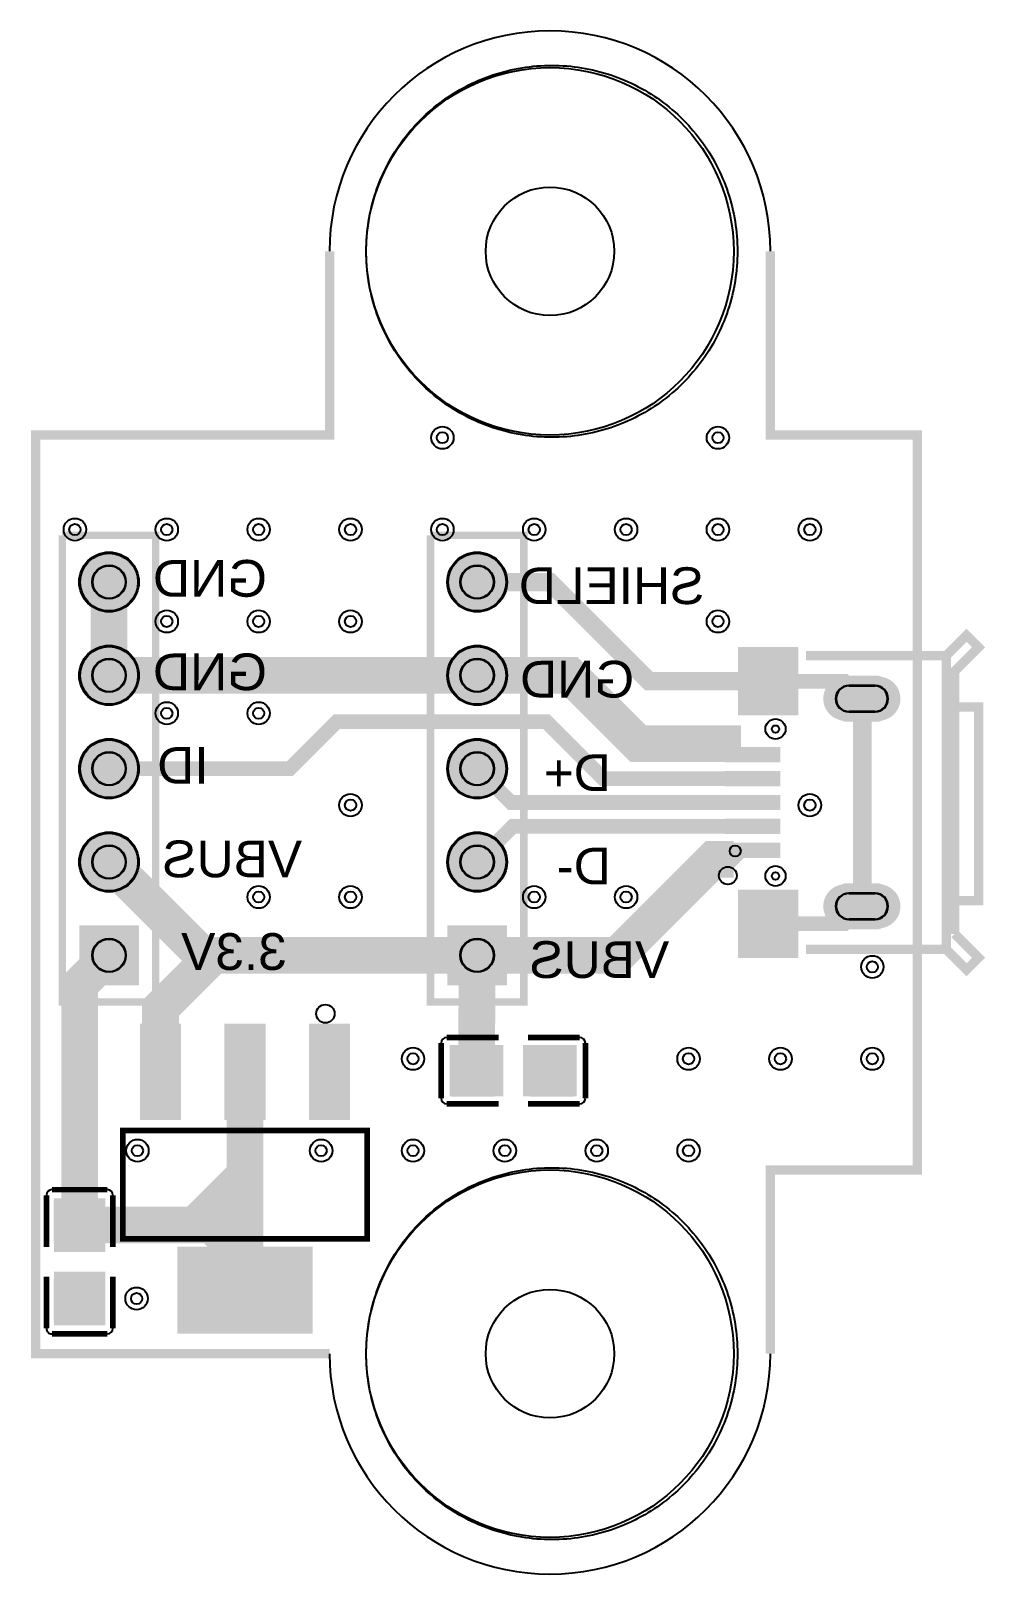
# Model space of a CAD drawing. Header units: millimetres. Extents: x -14.1 to 11.8, y -21 to 21.
import ezdxf

# ---------------------------------------------------------------- set-up
doc = ezdxf.new("R2010")
doc.units = ezdxf.units.MM
for name, color, linetype, true_color in [('BoardOutLine', 7, 'Continuous', 0xff00ff), ('BottomLayer', 7, 'Continuous', 0x0000ff), ('BottomSilkLayer', 7, 'Continuous', 0x66cc33), ('BottomSolderMaskLayer', 7, 'Continuous', 0xaa00ff), ('Document', 7, 'Continuous', 0xffffff), ('Hole', 7, 'Continuous', 0x222222), ('Multi-Layer', 7, 'Continuous', 0xc0c0c0), ('TopLayer', 7, 'Continuous', 0xff0000), ('TopPasteMaskLayer', 7, 'Continuous', 0x808080), ('TopSilkLayer', 7, 'Continuous', 0xffcc00), ('TopSolderMaskLayer', 7, 'Continuous', 0x800080)]:
    doc.layers.add(name, color=color, linetype=linetype, true_color=true_color)
doc.styles.get("Standard").update_dxf_attribs({"font": 'arial.ttf'})

msp = doc.modelspace()

# ---------------------------------------------------------------- texts
at = {"layer": 'BottomSilkLayer', "text_generation_flag": 2}
for s, p in [('GND', (-7.700025400050777, 5.599949199898447)), ('SHIELD', (4.199898399796666, 5.400050800101667)), ('GND', (-7.700025400050777, 3.056134112268296)), ('GND', (2.2918465836932, 2.8559817119635227)), ('ID', (-9.290068580137131, 0.5120650241301519)), ('D+', (1.6558293116586356, 0.31191262382526475)), ('VBUS', (-6.74625349250698, -2.035814071628124)), ('D-', (1.6558293116586356, -2.228092456184868)), ('3.3V', (-7.164338328676649, -4.556007112014186)), ('VBUS', (3.2458724917451036, -4.77597155194303))]:
    msp.add_text(s, height=1, dxfattribs=at).set_placement(p)

# ---------------------------------------------------------------- hatches: boundary and pattern name
at = {"layer": 'BottomSolderMaskLayer'}
for points in [[(-12.812801625603251, 6, 1), (-11.187198374396749, 6, 1)], [(-2.7947675895351356, 6, 1), (-1.169164338328633, 6, 1)], [(-12.812801625603251, 3.4599949199898674, 1), (-11.187198374396749, 3.4599949199898674, 1)], [(-2.7947675895351356, 3.4599949199898674, 1), (-1.169164338328633, 3.4599949199898674, 1)], [(8.948143982002193, 3.4499999999999775, -0.7853981633974483), (8.948143982002193, 2.1999872999745773), (8.026709967705756, 2.1999872999745773, -0.7853981633974483), (8.026709967705756, 3.4499999999999775)], [(-12.812801625603251, 0.9199898399796211, 1), (-11.187198374396749, 0.9199898399796211, 1)], [(-2.7947675895351356, 0.9199898399796211, 1), (-1.169164338328633, 0.9199898399796211, 1)], [(-12.812801625603251, -1.6200152400305114, 1), (-11.187198374396749, -1.6200152400305114, 1)], [(-2.7947675895351356, -1.6200152400305114, 1), (-1.169164338328633, -1.6200152400305114, 1)], [(8.948143982002193, -2.200241300482571, -0.7853981633974483), (8.948143982002193, -3.450254000507971), (8.026709967705756, -3.450254000507971, -0.7853981633974483), (8.026709967705756, -2.200241300482571)], [(-12.812801625603242, -4.972795726236541), (-12.812801625603242, -3.347192475030056), (-11.187198374396644, -3.347192475030056), (-11.187198374396644, -4.972795726236541)], [(-2.7947938089424724, -4.972717068014845), (-2.7947938089424724, -3.347113816808246), (-1.1691905577359876, -3.347113816808246), (-1.1691905577359876, -4.972717068014845)]]:
    msp.add_hatch(color=256, dxfattribs=at).paths.add_polyline_path(points)
at = {"layer": 'Multi-Layer'}
for points in [[(-12.78740157480315, 6, 1), (-11.21259842519685, 6, 1)], [(-2.7693675387350343, 6, 1), (-1.1945643891287345, 6, 1)], [(-12.78740157480315, 3.4599949199898674, 1), (-11.21259842519685, 3.4599949199898674, 1)], [(-2.7693675387350343, 3.4599949199898674, 1), (-1.1945643891287345, 3.4599949199898674, 1)], [(8.937426974853906, 3.4249936499872775, -0.7853981633974483), (8.937426974853906, 2.2249936499872773), (8.037426974853815, 2.2249936499872773, -0.7853981633974483), (8.037426974853815, 3.4249936499872775)], [(-12.78740157480315, 0.9199898399796211, 1), (-11.21259842519685, 0.9199898399796211, 1)], [(-2.7693675387350343, 0.9199898399796211, 1), (-1.1945643891287345, 0.9199898399796211, 1)], [(-12.78740157480315, -1.6200152400305114, 1), (-11.21259842519685, -1.6200152400305114, 1)], [(-2.7693675387350343, -1.6200152400305114, 1), (-1.1945643891287345, -1.6200152400305114, 1)], [(8.937426974853906, -2.225247650495271, -0.7853981633974483), (8.937426974853906, -3.425247650495271), (8.037426974853815, -3.425247650495271, -0.7853981633974483), (8.037426974853815, -2.225247650495271)], [(-12.787401574803198, -4.9473964947928835), (-12.787401574803198, -3.372593345186715), (-11.212598425196802, -3.372593345186715), (-11.212598425196802, -4.9473964947928835)], [(-2.7693929387858134, -4.947320294640576), (-2.7693929387858134, -3.3725171450341804), (-1.1945897891796449, -3.3725171450341804), (-1.1945897891796449, -4.947320294640576)]]:
    msp.add_hatch(color=256, dxfattribs=at).paths.add_polyline_path(points)
at = {"layer": 'TopLayer'}
for points in [[(5.137388874777798, 2.400076200152398), (5.137388874777798, 4.200076200152466), (6.737388874777707, 4.200076200152466), (6.737388874777707, 2.400076200152398)], [(4.837414274828461, 1.099974599949178), (4.837414274828461, 1.4999745999492688), (6.187426974853906, 1.4999745999492688), (6.187426974853906, 1.099974599949178)], [(4.837414274828461, 0.44998729997462306), (4.837414274828461, 0.8499872999746003), (6.187426974853906, 0.8499872999746003), (6.187426974853906, 0.44998729997462306)], [(4.837414274828461, -0.20002540005077662), (4.837414274828461, 0.19997459994920064), (6.187426974853906, 0.19997459994920064), (6.187426974853906, -0.20002540005077662)], [(4.837414274828461, -0.8500127000254452), (4.837414274828461, -0.4500127000253542), (6.187426974853906, -0.4500127000253542), (6.187426974853906, -0.8500127000254452)], [(4.837414274828461, -1.5000254000507312), (4.837414274828461, -1.1000254000508676), (6.187426974853906, -1.1000254000508676), (6.187426974853906, -1.5000254000507312)], [(5.137388874777798, -4.200076200152353), (5.137388874777798, -2.4000762001522844), (6.737388874777707, -2.4000762001522844), (6.737388874777707, -4.200076200152353)], [(-11.149987299974555, -8.580060960121955), (-11.149987299974555, -6.080060960121841), (-10.049961899923801, -6.080060960121841), (-10.049961899923801, -8.580060960121955)], [(-8.850012700025445, -8.580060960121955), (-8.850012700025445, -6.080060960121841), (-7.749987299974578, -6.080060960121841), (-7.749987299974578, -8.580060960121955)], [(-6.550038100076108, -8.580060960121955), (-6.550038100076108, -6.080060960121841), (-5.450012700025468, -6.080060960121841), (-5.450012700025468, -8.580060960121955)], [(-1.295021590043234, -6.624993649987346), (-1.295021590043234, -7.975006350012563), (-2.705029210058342, -7.975006350012563), (-2.705029210058342, -6.624993649987346)], [(-0.7049784099568797, -6.624993649987346), (-0.7049784099568797, -7.975006350012563), (0.7050292100584556, -7.975006350012563), (0.7050292100584556, -6.624993649987346)], [(-12.124993649987346, -12.204978409956766), (-13.475006350012677, -12.204978409956766), (-13.475006350012677, -10.794970789941544), (-12.124993649987346, -10.794970789941544)], [(-10.100000000000023, -12.100025400050754), (-6.499999999999886, -12.100025400050754), (-6.499999999999886, -14.440030480060841), (-10.100000000000023, -14.440030480060841)], [(-12.124993649987346, -12.79502159004312), (-13.475006350012677, -12.79502159004312), (-13.475006350012677, -14.205029210058456), (-12.124993649987346, -14.205029210058456)]]:
    msp.add_hatch(color=256, dxfattribs=at).paths.add_polyline_path(points)
at = {"layer": 'TopPasteMaskLayer'}
for points in [[(5.137388874777798, 2.4001270002540878), (5.137388874777798, 4.200177800355618), (6.737388874777707, 4.200177800355618), (6.737388874777707, 2.4001270002540878)], [(8.937541275082594, 3.425095250190452), (8.973085642137903, 3.424041475250874), (9.008505157510399, 3.4208838809470308), (9.043675408924628, 3.415633558438685), (9.078472859654767, 3.408308949665411), (9.11277528244932, 3.398935782569083), (9.146462188860141, 3.387546980724096), (9.179415252461467, 3.3741825476914755), (9.211518724475582, 3.358889426504902), (9.242659840345368, 3.341721334782619), (9.27272921582221, 3.322738576041388), (9.301621231183162, 3.302007827878924), (9.329234402223392, 3.2796019077663914), (9.355471736723302, 3.255599517274163), (9.380241075136155, 3.2300849656304536), (9.403455414302925, 3.2031478735816563), (9.425033213053212, 3.1748828585969022), (9.444898678621257, 3.1453892025203913), (9.462982032871196, 3.1147705028408836), (9.47921975739473, 3.0831343088015046), (9.493554816621781, 3.0505917436299796), (9.505936858160567, 3.017257114213521), (9.5163223896609, 2.9832475095929567), (9.524674931584059, 2.948682389682631), (9.530965145336722, 2.9136831656635422), (9.535170936325585, 2.8783727735225284), (9.537277531563632, 2.842875242235209), (9.537277531562722, 2.8073152581098384), (9.535170936322402, 2.7718177268226327), (9.530965145331493, 2.7365073346817326), (9.524674931576556, 2.7015081106630987), (9.516322389651577, 2.6669429907532276), (9.50593685814897, 2.6329333861332316), (9.493554816608139, 2.5995987567176826), (9.479219757379042, 2.5670561915469534), (9.462982032853688, 2.5354199975085976), (9.44489867860193, 2.504801297830113), (9.425033213032066, 2.4753076417548527), (9.403455414280188, 2.447042626771349), (9.380241075111826, 2.42010553472403), (9.355471736697154, 2.394590983081798), (9.329234402196107, 2.3705885925911616), (9.301621231154286, 2.3481826724802204), (9.272729215792197, 2.327451924319462), (9.242659840314218, 2.3084691655801635), (9.211518724443522, 2.2913010738596995), (9.17941525242827, 2.2760079526751724), (9.146462188826263, 2.262643519644371), (9.11277528241476, 2.25125471780143), (9.078472859619524, 2.241881550707376), (9.043675408889158, 2.2345569419360345), (9.008505157474474, 2.229306619429849), (8.97308564210175, 2.2261490251282794), (8.937541275046215, 2.2250952501907477), (8.037566675133348, 2.2250952501907477), (8.00202230807804, 2.2261490251303258), (7.966602792705771, 2.2293066194340554), (7.931432541291315, 2.2345569419425146), (7.896635090561176, 2.2418815507157888), (7.862332667766623, 2.2512547178121167), (7.828645761355801, 2.2626435196571038), (7.795692697754475, 2.2760079526897243), (7.763589225740361, 2.291301073876298), (7.732448109870575, 2.308469165598467), (7.702378734393733, 2.3274519243398117), (7.6734867190327805, 2.3481826725022756), (7.645873547992551, 2.3705885926148085), (7.619636213492868, 2.3945909831070367), (7.594866875079788, 2.4201055347507463), (7.571652535913017, 2.4470426267995435), (7.550074737162731, 2.4753076417842976), (7.530209271594686, 2.5048012978608085), (7.512125917344747, 2.535419997540316), (7.49588819282144, 2.5670561915796952), (7.481553133594161, 2.59959875675122), (7.469171092055376, 2.6329333861676787), (7.458785560555043, 2.666942990788243), (7.450433018631884, 2.701508110698569), (7.44414280487922, 2.736507334717544), (7.439937013890358, 2.7718177268586714), (7.437830418652311, 2.807315258145991), (7.4378304186532205, 2.8428752422713615), (7.439937013893541, 2.878372773558567), (7.44414280488445, 2.9136831656993536), (7.450433018639387, 2.948682389718101), (7.458785560564593, 2.9832475096279722), (7.469171092066972, 3.0172571142479683), (7.481553133607804, 3.0505917436634036), (7.495888192836901, 3.0831343088342464), (7.512125917362255, 3.1147705028724886), (7.530209271614012, 3.145389202551087), (7.550074737183877, 3.174882858626347), (7.571652535935755, 3.2031478736098506), (7.594866875104344, 3.2300849656570563), (7.619636213518788, 3.2555995172994017), (7.645873548019836, 3.2796019077900382), (7.673486719061657, 3.3020078279009795), (7.702378734423746, 3.322738576061738), (7.732448109901725, 3.3417213348010364), (7.763589225772421, 3.3588894265213867), (7.795692697787672, 3.3741825477060274), (7.82864576138968, 3.387546980736829), (7.862332667801184, 3.3989357825797697), (7.896635090596419, 3.408308949673824), (7.931432541326785, 3.4156335584451654), (7.966602792741696, 3.420883880951351), (8.002022308114192, 3.4240414752529205), (8.037566675169728, 3.425095250190452)], [(4.837414274828461, 1.1000254000508676), (4.837414274828461, 1.500050800101576), (6.187426974853906, 1.500050800101576), (6.187426974853906, 1.1000254000508676)], [(4.837414274828461, 0.4500635001270439), (4.837414274828461, 0.8500889001777523), (6.187426974853906, 0.8500889001777523), (6.187426974853906, 0.4500635001270439)], [(4.837414274828461, -0.1999491998984695), (4.837414274828461, 0.20005080010162146), (6.187426974853906, 0.20005080010162146), (6.187426974853906, -0.1999491998984695)], [(4.837414274828461, -0.8499110998221795), (4.837414274828461, -0.4499618999237782), (6.187426974853906, -0.4499618999237782), (6.187426974853906, -0.8499110998221795)], [(4.837414274828461, -1.4999491998983103), (4.837414274828461, -1.0999745999490642), (6.187426974853906, -1.0999745999490642), (6.187426974853906, -1.4999491998983103)], [(5.137388874777798, -4.2000000000000455), (5.137388874777798, -2.4000254000507084), (6.737388874777707, -2.4000254000507084), (6.737388874777707, -4.2000000000000455)], [(8.937541275082594, -2.2249936499872547), (8.973085651323117, -2.2260474115579427), (9.008505176610015, -2.229204993579174), (9.043675438572336, -2.2344553049291562), (9.07847290038535, -2.241779903698216), (9.112775334699108, -2.2511530619666473), (9.146462252964739, -2.2625418561752895), (9.179415328656887, -2.275906282770052), (9.21151881289802, -2.291199398716344), (9.242659941032116, -2.3083674863881924), (9.272729328713694, -2.3273502422530328), (9.301621356124542, -2.3480809886905263), (9.32923453896774, -2.370486908199382), (9.355471884933877, -2.3944892991725055), (9.380241234390951, -2.4200038523382545), (9.4034555840974, -2.4469409469006678), (9.4250333928062, -2.475205965335249), (9.444898867678603, -2.5046996257362935), (9.462982230512125, -2.5353183305489893), (9.479219962836396, -2.5669545304588155), (9.49355502902631, -2.5994971021626725), (9.505937076640294, -2.6328317386936533), (9.516322613285865, -2.6668413509283937), (9.52467515938747, -2.701406478866602), (9.530965376323365, -2.7364057112392857), (9.53517116947728, -2.7717161119692264), (9.53727776584833, -2.8072136519896276), (9.537277765939734, -2.8427736448998076), (9.535171169751493, -2.8782711849311227), (9.530965376779022, -2.913581585682664), (9.524675160023207, -2.9485808180876347), (9.516322614099408, -2.9831459460689302), (9.505937077628914, -3.0171555583571035), (9.493555030186371, -3.050490194951749), (9.479219964163804, -3.0830327667293886), (9.462982232002105, -3.1146689667225473), (9.444898869326153, -3.145287671628239), (9.425033394605407, -3.1747813321317153), (9.403455586042128, -3.203046350677141), (9.380241236473921, -3.2299834453589256), (9.35547188714827, -3.255497998652231), (9.329234541305823, -3.279500389760301), (9.301621358577677, -3.3019063094112653), (9.272729331273467, -3.322637055997234), (9.242659943689432, -3.341619812016802), (9.211518815643785, -3.3587878998487213), (9.179415331481323, -3.3740810159602006), (9.146462255858069, -3.3874454427245837), (9.112775337650874, -3.3988342371064846), (9.078472903385546, -3.408207395551358), (9.043675441609821, -3.4155319944994744), (9.008505179674557, -3.4207823060303326), (8.973085654403803, -3.4239398882335763), (8.937541278168737, -3.4249936499871865), (8.037566675133348, -3.4249936499871865), (8.002022298892825, -3.4239398884164984), (7.966602773606155, -3.4207823063952674), (7.931432511643607, -3.415531995045285), (7.896635049830593, -3.408207396276339), (7.862332615516834, -3.398834238007794), (7.828645697251204, -3.3874454437991517), (7.795692621559056, -3.3740810172043894), (7.763589137317922, -3.358787901258097), (7.732448009183827, -3.3416198135862487), (7.702378621502248, -3.3226370577214084), (7.6734865940914005, -3.301906311283915), (7.645873411248203, -3.279500391775059), (7.619636065282066, -3.2554980008019356), (7.594866715824992, -3.2299834476361866), (7.571652366118542, -3.2030463530737734), (7.550074557409744, -3.174781334639192), (7.53020908253734, -3.1452876742381477), (7.512125719703818, -3.114668969425452), (7.495887987379547, -3.0830327695156257), (7.481552921189632, -3.0504901978117687), (7.469170873575649, -3.017155561280788), (7.458785336930077, -2.9831459490460475), (7.450432790828472, -2.9485808211078393), (7.444142573892805, -2.9135815887351555), (7.4399367807386625, -2.8782711880052148), (7.437830184367613, -2.8427736479848136), (7.4378301842762085, -2.8072136550746336), (7.439936780464677, -2.7717161150433185), (7.444142573437148, -2.7364057142917773), (7.450432790192735, -2.7014064818868064), (7.458785336116534, -2.666841353905511), (7.4691708725870285, -2.6328317416173377), (7.481552920029571, -2.5994971050226923), (7.495887986052139, -2.5669545332450525), (7.512125718213838, -2.535318333251894), (7.53020908088979, -2.504699628346202), (7.550074555610536, -2.475205967842726), (7.571652364173815, -2.4469409492973), (7.594866713742022, -2.4200038546155156), (7.619636063067674, -2.39448930132221), (7.64587340891012, -2.37048691021414), (7.673486591638266, -2.348080990563176), (7.702378618942475, -2.3273502439772074), (7.732448006526511, -2.308367487957753), (7.763589134572385, -2.29119940012572), (7.79569261873462, -2.2759062840142406), (7.828645694357874, -2.2625418572498575), (7.862332612565069, -2.2511530628679566), (7.896635046830625, -2.2417799044230833), (7.931432508606122, -2.2344553054749667), (7.966602770541385, -2.2292049939441085), (8.00202229581214, -2.226047411740865), (8.037566672047205, -2.2249936499872547)], [(-11.149987299974555, -8.580060960121955), (-11.149987299974555, -6.080060960121841), (-10.049961899923801, -6.080060960121841), (-10.049961899923801, -8.580060960121955)], [(-8.850012700025445, -8.580060960121955), (-8.850012700025445, -6.080060960121841), (-7.749987299974578, -6.080060960121841), (-7.749987299974578, -8.580060960121955)], [(-6.550038100076108, -8.580060960121955), (-6.550038100076108, -6.080060960121841), (-5.450012700025468, -6.080060960121841), (-5.450012700025468, -8.580060960121955)], [(-1.4749809499618323, -6.680035560071133), (-1.475006350012677, -7.099999999999909), (-1.9199898399797348, -7.099999999999909), (-1.9199898399797348, -7.549987299974532), (-1.4800101600202424, -7.549987299974532), (-1.4749809499618323, -7.960020320040599), (-1.524993649987323, -8.010033020065976), (-2.6749809499618777, -8.010033020065976), (-2.7249936499873684, -7.960020320040599), (-2.7249936499873684, -6.680035560071133), (-2.6749809499618777, -6.630022860045756), (-1.524993649987323, -6.630022860045756)], [(0.6750317500635674, -6.680035560071133), (0.6750317500635674, -7.960020320040599), (0.6250190500381905, -8.010033020065976), (-0.5249936499872092, -8.010033020065976), (-0.574980949961855, -7.960020320040599), (-0.5800101600202652, -7.549987299974532), (-0.12999745999491097, -7.549987299974532), (-0.12999745999491097, -7.099999999999909), (-0.5700025400050208, -7.099999999999909), (-0.574980949961855, -6.680035560071133), (-0.5249936499872092, -6.630022860045756), (0.6250190500381905, -6.630022860045756)], [(-12.180035560071133, -12.025019050038168), (-12.600000000000023, -12.02499364998721), (-12.600000000000023, -11.580010160020265), (-13.049987299974646, -11.580010160020265), (-13.049987299974646, -12.019989839979644), (-13.460020320040599, -12.025019050038168), (-13.510033020065976, -11.975006350012677), (-13.510033020065976, -10.825019050038122), (-13.460020320040599, -10.775006350012745), (-12.180035560071133, -10.775006350012745), (-12.130022860045756, -10.825019050038122), (-12.130022860045756, -11.975006350012677)], [(-10.100000000000023, -12.100025400050754), (-6.499999999999886, -12.100025400050754), (-6.499999999999886, -14.440030480060841), (-10.100000000000023, -14.440030480060841)], [(-12.180035560071133, -14.175031750063454), (-13.460020320040599, -14.175031750063454), (-13.510033020065976, -14.125019050038077), (-13.510033020065976, -12.975006350012677), (-13.460020320040599, -12.925019050038031), (-13.049987299974646, -12.919989839979621), (-13.049987299974646, -13.370002540005089), (-12.600000000000023, -13.370002540005089), (-12.600000000000023, -12.929997459994865), (-12.180035560071133, -12.925019050038031), (-12.130022860045756, -12.975006350012677), (-12.130022860045756, -14.125019050038077)]]:
    msp.add_hatch(color=256, dxfattribs=at).paths.add_polyline_path(points)
at = {"layer": 'TopSolderMaskLayer'}
for points in [[(-12.812801625603251, 6, 1), (-11.187198374396749, 6, 1)], [(-2.7947675895351356, 6, 1), (-1.169164338328633, 6, 1)], [(-12.812801625603251, 3.4599949199898674, 1), (-11.187198374396749, 3.4599949199898674, 1)], [(-2.7947675895351356, 3.4599949199898674, 1), (-1.169164338328633, 3.4599949199898674, 1)], [(5.11515747941894, 2.3719472322009096), (5.11515747941894, 4.228211519729484), (6.759613212774866, 4.228211519729484), (6.759613212774866, 2.3719472322009096)], [(8.948143982002193, 3.4499999999999775, -0.7853981633974483), (8.948143982002193, 2.1999872999745773), (8.026709967705756, 2.1999872999745773, -0.7853981633974483), (8.026709967705756, 3.4499999999999775)], [(-12.812801625603251, 0.9199898399796211, 1), (-11.187198374396749, 0.9199898399796211, 1)], [(-2.7947675895351356, 0.9199898399796211, 1), (-1.169164338328633, 0.9199898399796211, 1)], [(4.753029752833754, 1.0925653807582876), (4.753029752833754, 1.5073838191401592), (6.271836903351186, 1.5073838191401592), (6.271836903351186, 1.0925653807582876)], [(4.753029752833754, 0.44257808078373273), (4.753029752833754, 0.8573965191654906), (6.271836903351186, 0.8573965191654906), (6.271836903351186, 0.44257808078373273)], [(4.753029752833754, -0.2074355602144351), (4.753029752833754, 0.2073828781675502), (6.271836903351186, 0.2073828781675502), (6.271836903351186, -0.2074355602144351)], [(-12.812801625603251, -1.6200152400305114, 1), (-11.187198374396749, -1.6200152400305114, 1)], [(-2.7947675895351356, -1.6200152400305114, 1), (-1.169164338328633, -1.6200152400305114, 1)], [(4.753029752833754, -0.8574228601891036), (4.753029752833754, -0.44260442180700466), (6.271836903351186, -0.44260442180700466), (6.271836903351186, -0.8574228601891036)], [(4.753029752833754, -1.5074365011872715), (4.753029752833754, -1.0926180628052862), (6.271836903351186, -1.0926180628052862), (6.271836903351186, -1.5074365011872715)], [(5.11515747941894, -4.228211519729371), (5.11515747941894, -2.371947232200796), (6.759613212774866, -2.371947232200796), (6.759613212774866, -4.228211519729371)], [(8.948143982002193, -2.200241300482571, -0.7853981633974483), (8.948143982002193, -3.450254000507971), (8.026709967705756, -3.450254000507971, -0.7853981633974483), (8.026709967705756, -2.200241300482571)], [(-12.812801625603242, -4.972795726236541), (-12.812801625603242, -3.347192475030056), (-11.187198374396644, -3.347192475030056), (-11.187198374396644, -4.972795726236541)], [(-2.7947938089424724, -4.972717068014845), (-2.7947938089424724, -3.347113816808246), (-1.1691905577359876, -3.347113816808246), (-1.1691905577359876, -4.972717068014845)], [(-11.161164096521816, -8.637793626906841), (-11.161164096521816, -6.022338850542724), (-10.03878613563677, -6.022338850542724), (-10.03878613563677, -8.637793626906841)], [(-8.861189496572592, -8.637793626906841), (-8.861189496572592, -6.022338850542724), (-7.738811535687546, -6.022338850542724), (-7.738811535687546, -8.637793626906841)], [(-6.561214896623369, -8.637793626906841), (-6.561214896623369, -6.022338850542724), (-5.438836935738436, -6.022338850542724), (-5.438836935738436, -8.637793626906841)], [(-1.2696224543623202, -6.599594554974715), (-1.2696224543623202, -8.000407356600135), (-2.7304301759777445, -8.000407356600135), (-2.7304301759777445, -6.599594554974715)], [(-0.7303775456376798, -6.599594554974715), (-0.7303775456376798, -8.000407356600135), (0.7304301759778582, -8.000407356600135), (0.7304301759778582, -6.599594554974715)], [(-12.100670694582504, -12.231511068854616), (-13.499321984463222, -12.231511068854616), (-13.499321984463222, -10.768445777343118), (-12.100670694582504, -10.768445777343118)], [(-10.139077467816946, -12.083515689612), (-6.460923635022709, -12.083515689612), (-6.460923635022709, -14.456540907346948), (-10.139077467816946, -14.456540907346948)], [(-12.100670694582504, -12.76848893114527), (-13.499321984463222, -12.76848893114527), (-13.499321984463222, -14.231554222656882), (-12.100670694582504, -14.231554222656882)]]:
    msp.add_hatch(color=256, dxfattribs=at).paths.add_polyline_path(points)

# ---------------------------------------------------------------- linework, layer by layer
at = {"layer": 'BoardOutLine', "const_width": 0.25400050800101603}
for points in [[(-5.999491998983899, 14.998729997460032), (-5.999491998983899, 9.997459994920064), (-14.000508001015987, 10), (-14.000508001015987, -14.998729997460032), (-5.999491998983899, -14.998729997460032)], [(6, 15), (6, 9.998729997460032), (10, 10), (10, -9.999999999999886), (6, -10.001320802641544), (6, -15.000025400050731)]]:
    msp.add_lwpolyline(points, dxfattribs=at)
at = {"layer": 'BoardOutLine'}
for centre, start, end in [((0, 14.999999313632088), 6.55795981254771e-06, 179.9999934420402), ((0, -14.999973913581243), 180.0000065579598, 359.9999934420402)]:
    msp.add_arc(centre, 6.000000000000001, start, end, dxfattribs=at)
at = {"layer": 'BottomLayer'}
for points in [[(-4.999999999999886, 14.999999999999886), (-4.999201471232368, 15.10183959301935), (-4.996349427982295, 15.203642373943353), (-4.991445030177829, 15.305366939495457), (-4.984490272442031, 15.406971918209024), (-4.975487983280345, 15.508415987254011), (-4.964441823931679, 15.609657889242385), (-4.951356286878195, 15.710656449007274), (-4.936236694018703, 15.811370590349611), (-4.919089194504409, 15.911759352743502), (-4.899920762238025, 16.01178190799476), (-4.878739193036608, 16.111397576846343), (-4.855553101462533, 16.210565845521728), (-4.830371917318416, 16.3092463822029), (-4.8032058818132555, 16.407399053432414), (-4.774066043396601, 16.504983940436546), (-4.742964253264859, 16.601961355359663), (-4.709913160542669, 16.698291857405593), (-4.674926207136764, 16.79393626887827), (-4.638017622270922, 16.88885569111494), (-4.599202416697381, 16.98301152030706), (-4.558496376592984, 17.076365463199636), (-4.515916057138384, 17.168879552665544), (-4.471478775785272, 17.260516163146917), (-4.425202605213599, 17.351238025957173), (-4.377106365980353, 17.441008244438535), (-4.327209618866959, 17.52979030896779), (-4.27553265692211, 17.617548111804354), (-4.222096497209577, 17.704245961776223), (-4.166922872260784, 17.78984859879506), (-4.110034221235082, 17.874321208196193), (-4.051453680794793, 17.957629434898536), (-3.991205075694893, 18.039739397376252), (-3.9293129090938237, 18.12061770143839), (-3.8658023525875933, 18.200231453811057), (-3.800699235973184, 18.278548275513913), (-3.734030036742638, 18.355536315029894), (-3.665821869315323, 18.431164261258573), (-3.5961024740103085, 18.505401356250786), (-3.524900205764311, 18.57821740771726), (-3.4522440225996434, 18.649582801309066), (-3.378163473847053, 18.71946851266034), (-3.302688688127887, 18.78784611919366), (-3.225850361101152, 18.854687811679014), (-3.1476797429791077, 18.919966405543732), (-3.068208625817533, 18.983655351928974), (-2.9874693305866913, 19.045728748486454), (-2.905494694025947, 19.106161349914032), (-2.822318055288747, 19.164928578221634), (-2.7379732423841006, 19.22200653272796), (-2.6524945584183115, 19.27737199978128), (-2.5659167676438983, 19.33100246219942), (-2.478275081321158, 19.382876108428377), (-2.3896051433977163, 19.43297184141238), (-2.299943016011639, 19.481269287174882), (-2.2093251648257137, 19.527748803104032), (-2.117788444196208, 19.572391485941807), (-2.0253700821841676, 19.61517917947117), (-1.9321076654151739, 19.65609448190162), (-1.8380391237924414, 19.69512075294506), (-1.7432027150712202, 19.73224212058426), (-1.6476370092983643, 19.767443487527885), (-1.5513808731267318, 19.800710537350255), (-1.454473454007939, 19.832029740314397), (-1.3569541642709737, 19.861388358874024), (-1.2588626650924652, 19.888774452854364), (-1.1602388503680459, 19.914176884308063), (-1.0611228304858287, 19.937585322044697), (-0.9615549160145065, 19.95899024583298), (-0.8615756013084592, 19.978382950272703), (-0.7612255480391923, 19.995755548334273), (-0.6605455686575397, 20.01110097456774), (-0.559576609795954, 20.024412987975097), (-0.4583597356146356, 20.035686174549596), (-0.3569361111017315, 20.044915949476604), (-0.2553469853301067, 20.052098558998864), (-0.15363367468307843, 20.057231081943314), (-0.051837546049341654, 20.0603114309082), (0.049999999999954525, 20.06133835311323), (0.1518375460492507, 20.0603114309082), (0.2536336746829875, 20.057231081943314), (0.35534698533012943, 20.052098558998978), (0.45693611110164056, 20.044915949476717), (0.5583597356146583, 20.035686174549596), (0.6595766097958631, 20.024412987975097), (0.7605455686574487, 20.01110097456774), (0.8612255480391013, 19.995755548334273), (0.961575601308482, 19.978382950272703), (1.0615549160144155, 19.958990245833093), (1.1611228304858514, 19.937585322044697), (1.260238850367955, 19.914176884308176), (1.358862665092488, 19.888774452854477), (1.4569541642708828, 19.861388358874137), (1.5544734540080754, 19.83202974031451), (1.6513808731267545, 19.80071053735037), (1.7476370092982734, 19.767443487527885), (1.843202715071243, 19.73224212058426), (1.9380391237925778, 19.695120752945172), (2.032107665415083, 19.656094481901732), (2.1253700821840766, 19.615179179471284), (2.217788444196117, 19.572391485941807), (2.3093251648257365, 19.527748803104146), (2.3999430160116617, 19.481269287174996), (2.4896051433976254, 19.432971841412495), (2.578275081321067, 19.38287610842849), (2.6659167676438074, 19.331002462199535), (2.7524945584183342, 19.277371999781394), (2.8379732423841233, 19.222006532728074), (2.9223180552887698, 19.164928578221634), (3.0054946940260834, 19.106161349914146), (3.0874693305868277, 19.045728748486567), (3.1682086258174422, 18.983655351929087), (3.2476797429790167, 18.919966405543846), (3.3258503611011747, 18.854687811679128), (3.4026886881279097, 18.787846119193773), (3.4781634738471894, 18.719468512660455), (3.5522440225995524, 18.64958280130918), (3.624900205764334, 18.578217407717375), (3.696102474010331, 18.5054013562509), (3.7658218693154595, 18.4311642612588), (3.8340300367426607, 18.355536315030122), (3.9006992359732067, 18.278548275514026), (3.965802352587616, 18.20023145381117), (4.02931290909396, 18.120617701438505), (4.091205075694916, 18.039739397376366), (4.15145368079493, 17.95762943489865), (4.210034221235219, 17.874321208196307), (4.2669228722609205, 17.789848598795174), (4.322096497209714, 17.70424596177645), (4.3755326569221324, 17.617548111804467), (4.427209618866982, 17.529790308967904), (4.4771063659804895, 17.44100824443865), (4.525202605213508, 17.351238025957286), (4.571478775785408, 17.260516163147145), (4.61591605713852, 17.16887955266577), (4.658496376593121, 17.07636546319975), (4.699202416697517, 16.983011520307173), (4.7380176222711725, 16.888855691115168), (4.774926207137014, 16.793936268878383), (4.809913160542692, 16.698291857405707), (4.842964253265109, 16.60196135535989), (4.874066043396624, 16.504983940436773), (4.903205881813392, 16.407399053432528), (4.930371917318553, 16.309246382203014), (4.955553101462556, 16.210565845521955), (4.978739193036745, 16.11139757684657), (4.999920762238162, 16.011781907994987), (5.019089194504659, 15.911759352743616), (5.036236694018953, 15.811370590349838), (5.051356286878217, 15.710656449007502), (5.064441823931702, 15.609657889242612), (5.075487983280482, 15.508415987254239), (5.0844902724420535, 15.406971918209138), (5.091445030177965, 15.30536693949557), (5.096349427982204, 15.20364237394358), (5.099201471232618, 15.101839593019577), (5.100000000000136, 15.000000000000114), (5.099201471232618, 14.89816040698065), (5.096349427982432, 14.796357626056647), (5.091445030177965, 14.694633060504543), (5.084490272442281, 14.593028081790976), (5.075487983280482, 14.491584012745989), (5.064441823931929, 14.390342110757615), (5.051356286878445, 14.289343550992726), (5.036236694018953, 14.188629409650389), (5.019089194504659, 14.088240647256498), (4.999920762238162, 13.988218092005127), (4.978739193036745, 13.888602423153657), (4.955553101462783, 13.789434154478158), (4.930371917318553, 13.6907536177971), (4.903205881813392, 13.592600946567586), (4.8740660433968515, 13.495016059563454), (4.842964253265109, 13.398038644640337), (4.809913160542692, 13.301708142594407), (4.774926207137014, 13.20606373112173), (4.7380176222711725, 13.111144308884946), (4.699202416697517, 13.016988479692827), (4.658496376593121, 12.923634536800364), (4.61591605713852, 12.831120447334456), (4.571478775785408, 12.739483836853083), (4.525202605213735, 12.648761974042827), (4.4771063659804895, 12.558991755561465), (4.427209618866982, 12.47020969103221), (4.3755326569221324, 12.382451888195646), (4.322096497209714, 12.295754038223663), (4.2669228722609205, 12.21015140120494), (4.210034221235219, 12.125678791803807), (4.15145368079493, 12.042370565101464), (4.091205075695143, 11.960260602623748), (4.02931290909396, 11.879382298561495), (3.9658023525878434, 11.799768546188943), (3.900699235973434, 11.721451724486087), (3.8340300367426607, 11.644463684970106), (3.7658218693154595, 11.568835738741313), (3.6961024740105586, 11.494598643749214), (3.624900205764334, 11.421782592282625), (3.55224402259978, 11.350417198690934), (3.4781634738471894, 11.280531487339658), (3.402688688128137, 11.21215388080634), (3.325850361101402, 11.145312188320986), (3.247679742979244, 11.080033594456268), (3.1682086258176696, 11.016344648071026), (3.0874693305868277, 10.954271251513433), (3.0054946940260834, 10.893838650085968), (2.922318055288997, 10.835071421778366), (2.837973242384237, 10.777993467271926), (2.752494558418448, 10.722628000218606), (2.665916767643921, 10.668997537800351), (2.5782750813212942, 10.617123891571623), (2.489605143397739, 10.567028158587505), (2.3999430160117754, 10.518730712825118), (2.30932516482585, 10.472251196895968), (2.2177884441962306, 10.427608514058193), (2.1253700821841903, 10.38482082052883), (2.0321076654151966, 10.343905518098381), (1.9380391237926915, 10.304879247054942), (1.8432027150713566, 10.26775787941574), (1.747637009298387, 10.232556512472115), (1.6513808731268682, 10.19928946264963), (1.554473454008189, 10.16797025968549), (1.4569541642709964, 10.138611641125976), (1.3588626650926017, 10.111225547145636), (1.2602388503680686, 10.085823115691937), (1.161122830485965, 10.062414677955303), (1.0615549160145292, 10.041009754166907), (0.9615756013085957, 10.021617049727297), (0.861225548039215, 10.004244451665727), (0.7605455686575624, 9.98889902543226), (0.6595766097959768, 9.97558701202479), (0.558359735614772, 9.964313825450404), (0.45693611110175425, 9.955084050523396), (0.3553469853302431, 9.947901441001022), (0.25363367468310116, 9.942768918056686), (0.1518375460493644, 9.9396885690918), (0.05000000000006821, 9.938661646886771), (-0.05183754604922797, 9.9396885690918), (-0.15363367468296474, 9.942768918056686), (-0.255346985329993, 9.947901441001022), (-0.3569361111016178, 9.955084050523396), (-0.4583597356145219, 9.964313825450404), (-0.5595766097958403, 9.97558701202479), (-0.660545568657426, 9.98889902543226), (-0.7612255480390786, 10.004244451665727), (-0.8615756013084592, 10.021617049727297), (-0.9615549160143928, 10.041009754166907), (-1.061122830485715, 10.062414677955303), (-1.1602388503679322, 10.085823115691937), (-1.2588626650924652, 10.111225547145636), (-1.35695416427086, 10.138611641125976), (-1.4544734540078252, 10.16797025968549), (-1.551380873126618, 10.19928946264963), (-1.6476370092982506, 10.232556512472115), (-1.7432027150711065, 10.26775787941574), (-1.8380391237923277, 10.304879247054942), (-1.9321076654150602, 10.343905518098381), (-2.025370082184054, 10.38482082052883), (-2.117788444196094, 10.427608514058193), (-2.2093251648257137, 10.472251196895968), (-2.299943016011639, 10.518730712825004), (-2.3896051433976027, 10.567028158587505), (-2.478275081321044, 10.617123891571623), (-2.5659167676437846, 10.668997537800351), (-2.652494558418198, 10.722628000218492), (-2.7379732423841006, 10.777993467271926), (-2.822318055288747, 10.835071421778366), (-2.905494694025947, 10.893838650085968), (-2.9874693305865776, 10.954271251513433), (-3.068208625817306, 11.016344648071026), (-3.147679742978994, 11.080033594456154), (-3.225850361101152, 11.145312188320986), (-3.302688688127887, 11.21215388080634), (-3.3781634738469393, 11.280531487339545), (-3.4522440225995297, 11.350417198690934), (-3.5249002057641974, 11.421782592282511), (-3.5961024740103085, 11.494598643749214), (-3.6658218693152094, 11.568835738741313), (-3.734030036742638, 11.644463684969992), (-3.8006992359730702, 11.721451724486087), (-3.8658023525875933, 11.799768546188943), (-3.92931290909371, 11.879382298561382), (-3.991205075694893, 11.960260602623748), (-4.051453680794793, 12.04237056510135), (-4.110034221234969, 12.125678791803807), (-4.16692287226067, 12.21015140120494), (-4.222096497209577, 12.295754038223663), (-4.275532656921996, 12.382451888195646), (-4.327209618866959, 12.47020969103221), (-4.377106365980353, 12.558991755561351), (-4.425202605213485, 12.648761974042714), (-4.471478775785272, 12.739483836852969), (-4.515916057138384, 12.831120447334342), (-4.558496376592984, 12.92363453680025), (-4.599202416697381, 13.016988479692827), (-4.638017622270922, 13.111144308884946), (-4.674926207136764, 13.20606373112173), (-4.709913160542669, 13.301708142594407), (-4.742964253264859, 13.398038644640224), (-4.774066043396488, 13.49501605956334), (-4.8032058818132555, 13.592600946567586), (-4.830371917318416, 13.6907536177971), (-4.855553101462419, 13.789434154478158), (-4.878739193036608, 13.888602423153543), (-4.899920762237912, 13.988218092005127), (-4.919089194504409, 14.088240647256498), (-4.936236694018703, 14.188629409650275), (-4.951356286878195, 14.289343550992612), (-4.9644418239315655, 14.390342110757501), (-4.975487983280345, 14.491584012745875), (-4.984490272442031, 14.593028081790862), (-4.991445030177829, 14.694633060504543), (-4.996349427982295, 14.796357626056533), (-4.999201471232368, 14.898160406980537), (-4.999999999999886, 15)], [(-4.999999999999886, -15), (-4.999201471232368, -14.898160406980537), (-4.996349427982295, -14.796357626056533), (-4.991445030177829, -14.69463306050443), (-4.984490272442031, -14.593028081790862), (-4.975487983280345, -14.491584012745875), (-4.964441823931679, -14.390342110757615), (-4.951356286878195, -14.289343550992726), (-4.936236694018703, -14.188629409650275), (-4.919089194504409, -14.088240647256384), (-4.899920762238025, -13.988218092005127), (-4.878739193036608, -13.888602423153543), (-4.855553101462533, -13.789434154478272), (-4.830371917318416, -13.6907536177971), (-4.8032058818132555, -13.592600946567472), (-4.774066043396601, -13.49501605956334), (-4.742964253264859, -13.398038644640337), (-4.709913160542669, -13.301708142594293), (-4.674926207136764, -13.206063731121617), (-4.638017622270922, -13.111144308884946), (-4.599202416697381, -13.016988479692827), (-4.558496376592984, -12.92363453680025), (-4.515916057138384, -12.831120447334456), (-4.471478775785272, -12.739483836853083), (-4.425202605213599, -12.648761974042714), (-4.377106365980353, -12.558991755561351), (-4.327209618866959, -12.47020969103221), (-4.27553265692211, -12.382451888195533), (-4.222096497209577, -12.295754038223777), (-4.166922872260784, -12.21015140120494), (-4.110034221235082, -12.125678791803693), (-4.051453680794793, -12.042370565101464), (-3.991205075694893, -11.960260602623748), (-3.9293129090938237, -11.879382298561495), (-3.8658023525875933, -11.79976854618883), (-3.800699235973184, -11.721451724485974), (-3.734030036742638, -11.644463684970106), (-3.665821869315323, -11.568835738741313), (-3.5961024740103085, -11.494598643749214), (-3.524900205764311, -11.421782592282625), (-3.4522440225996434, -11.35041719869082), (-3.378163473847053, -11.280531487339545), (-3.302688688127887, -11.212153880806227), (-3.225850361101152, -11.145312188320986), (-3.1476797429791077, -11.080033594456268), (-3.068208625817533, -11.016344648071026), (-2.9874693305866913, -10.954271251513433), (-2.905494694025947, -10.893838650085854), (-2.822318055288747, -10.835071421778252), (-2.7379732423841006, -10.777993467271926), (-2.6524945584183115, -10.722628000218606), (-2.5659167676438983, -10.668997537800465), (-2.478275081321158, -10.61712389157151), (-2.3896051433977163, -10.567028158587618), (-2.299943016011639, -10.518730712825004), (-2.2093251648257137, -10.472251196895854), (-2.117788444196208, -10.427608514058193), (-2.0253700821841676, -10.384820820528716), (-1.9321076654151739, -10.343905518098268), (-1.8380391237924414, -10.304879247054828), (-1.7432027150712202, -10.267757879415626), (-1.6476370092983643, -10.232556512472001), (-1.5513808731267318, -10.199289462649745), (-1.454473454007939, -10.167970259685603), (-1.3569541642709737, -10.138611641125863), (-1.2588626650924652, -10.111225547145523), (-1.1602388503680459, -10.085823115691937), (-1.0611228304858287, -10.06241467795519), (-0.9615549160145065, -10.041009754166907), (-0.8615756013084592, -10.021617049727297), (-0.7612255480391923, -10.004244451665613), (-0.6605455686575397, -9.98889902543226), (-0.559576609795954, -9.97558701202479), (-0.4583597356146356, -9.96431382545029), (-0.3569361111017315, -9.955084050523283), (-0.2553469853301067, -9.947901441001022), (-0.15363367468307843, -9.942768918056572), (-0.051837546049341654, -9.939688569091686), (0.049999999999954525, -9.938661646886658), (0.1518375460492507, -9.939688569091686), (0.2536336746829875, -9.942768918056572), (0.35534698533012943, -9.947901441000909), (0.45693611110164056, -9.955084050523169), (0.5583597356146583, -9.96431382545029), (0.6595766097958631, -9.97558701202479), (0.7605455686574487, -9.98889902543226), (0.8612255480391013, -10.004244451665613), (0.961575601308482, -10.021617049727297), (1.0615549160144155, -10.041009754166794), (1.1611228304858514, -10.06241467795519), (1.260238850367955, -10.08582311569171), (1.358862665092488, -10.111225547145409), (1.4569541642708828, -10.138611641125749), (1.5544734540080754, -10.16797025968549), (1.6513808731267545, -10.199289462649517), (1.7476370092982734, -10.232556512472001), (1.843202715071243, -10.267757879415626), (1.9380391237925778, -10.304879247054714), (2.032107665415083, -10.343905518098154), (2.1253700821840766, -10.384820820528603), (2.217788444196117, -10.427608514058193), (2.3093251648257365, -10.47225119689574), (2.3999430160116617, -10.51873071282489), (2.4896051433976254, -10.567028158587505), (2.578275081321067, -10.617123891571396), (2.6659167676438074, -10.668997537800351), (2.7524945584183342, -10.722628000218492), (2.8379732423841233, -10.777993467271813), (2.9223180552887698, -10.835071421778252), (3.0054946940260834, -10.89383865008574), (3.0874693305868277, -10.954271251513319), (3.1682086258174422, -11.016344648070913), (3.2476797429790167, -11.080033594456154), (3.3258503611011747, -11.145312188320759), (3.4026886881279097, -11.212153880806113), (3.4781634738471894, -11.280531487339431), (3.5522440225995524, -11.350417198690707), (3.624900205764334, -11.421782592282511), (3.696102474010331, -11.4945986437491), (3.7658218693154595, -11.568835738741086), (3.8340300367426607, -11.644463684969878), (3.9006992359732067, -11.72145172448586), (3.965802352587616, -11.799768546188716), (4.02931290909396, -11.879382298561382), (4.091205075694916, -11.960260602623634), (4.15145368079493, -12.04237056510135), (4.210034221235219, -12.12567879180358), (4.2669228722609205, -12.210151401204712), (4.322096497209714, -12.29575403822355), (4.3755326569221324, -12.382451888195419), (4.427209618866982, -12.470209691032096), (4.4771063659804895, -12.558991755561237), (4.525202605213508, -12.6487619740426), (4.571478775785408, -12.739483836852855), (4.61591605713852, -12.831120447334229), (4.658496376593121, -12.923634536800137), (4.699202416697517, -13.016988479692714), (4.7380176222711725, -13.111144308884718), (4.774926207137014, -13.206063731121503), (4.809913160542692, -13.30170814259418), (4.842964253265109, -13.39803864464011), (4.874066043396624, -13.495016059563113), (4.903205881813392, -13.592600946567359), (4.930371917318553, -13.690753617796986), (4.955553101462556, -13.789434154478045), (4.978739193036745, -13.888602423153316), (4.999920762238162, -13.9882180920049), (5.019089194504659, -14.08824064725627), (5.036236694018953, -14.188629409650048), (5.051356286878217, -14.289343550992498), (5.064441823931702, -14.390342110757388), (5.075487983280482, -14.491584012745648), (5.0844902724420535, -14.593028081790749), (5.091445030177965, -14.694633060504316), (5.096349427982204, -14.796357626056306), (5.099201471232618, -14.89816040698031), (5.100000000000136, -14.999999999999773), (5.099201471232618, -15.10183959301935), (5.096349427982432, -15.203642373943353), (5.091445030177965, -15.305366939495343), (5.084490272442281, -15.406971918209024), (5.075487983280482, -15.508415987254011), (5.064441823931929, -15.609657889242271), (5.051356286878445, -15.71065644900716), (5.036236694018953, -15.811370590349497), (5.019089194504659, -15.911759352743502), (4.999920762238162, -16.011781907994873), (4.978739193036745, -16.11139757684623), (4.955553101462783, -16.210565845521728), (4.930371917318553, -16.309246382202787), (4.903205881813392, -16.407399053432414), (4.8740660433968515, -16.504983940436432), (4.842964253265109, -16.60196135535955), (4.809913160542692, -16.698291857405593), (4.774926207137014, -16.79393626887827), (4.7380176222711725, -16.88885569111494), (4.699202416697517, -16.98301152030706), (4.658496376593121, -17.076365463199522), (4.61591605713852, -17.16887955266543), (4.571478775785408, -17.260516163146804), (4.525202605213735, -17.351238025957173), (4.4771063659804895, -17.441008244438535), (4.427209618866982, -17.529790308967677), (4.3755326569221324, -17.617548111804354), (4.322096497209714, -17.704245961776223), (4.2669228722609205, -17.789848598794947), (4.210034221235219, -17.874321208196193), (4.15145368079493, -17.957629434898422), (4.091205075695143, -18.039739397376138), (4.02931290909396, -18.12061770143839), (3.9658023525878434, -18.200231453810943), (3.900699235973434, -18.278548275513913), (3.8340300367426607, -18.35553631502978), (3.7658218693154595, -18.431164261258573), (3.6961024740105586, -18.505401356250673), (3.624900205764334, -18.57821740771726), (3.55224402259978, -18.649582801308952), (3.4781634738471894, -18.719468512660228), (3.402688688128137, -18.78784611919366), (3.325850361101402, -18.8546878116789), (3.247679742979244, -18.91996640554362), (3.1682086258176696, -18.98365535192886), (3.0874693305868277, -19.045728748486567), (3.0054946940260834, -19.10616134991392), (2.922318055288997, -19.16492857822152), (2.837973242384237, -19.222006532728074), (2.752494558418448, -19.27737199978128), (2.665916767643921, -19.331002462199535), (2.5782750813212942, -19.382876108428263), (2.489605143397739, -19.43297184141238), (2.3999430160117754, -19.48126928717477), (2.30932516482585, -19.527748803104032), (2.2177884441962306, -19.572391485941694), (2.1253700821841903, -19.61517917947117), (2.0321076654151966, -19.65609448190162), (1.9380391237926915, -19.695120752944945), (1.8432027150713566, -19.73224212058426), (1.747637009298387, -19.76744348752777), (1.6513808731268682, -19.800710537350255), (1.554473454008189, -19.832029740314397), (1.4569541642709964, -19.861388358874024), (1.3588626650926017, -19.888774452854364), (1.2602388503680686, -19.91417688430795), (1.161122830485965, -19.937585322044697), (1.0615549160145292, -19.95899024583298), (0.9615756013085957, -19.97838295027259), (0.861225548039215, -19.99575554833416), (0.7605455686575624, -20.011100974567626), (0.6595766097959768, -20.024412987975097), (0.558359735614772, -20.035686174549596), (0.45693611110175425, -20.04491594947649), (0.3553469853302431, -20.052098558998864), (0.25363367468310116, -20.057231081943314), (0.1518375460493644, -20.060311430908087), (0.05000000000006821, -20.061338353113115), (-0.05183754604922797, -20.060311430908087), (-0.15363367468296474, -20.057231081943314), (-0.255346985329993, -20.052098558998864), (-0.3569361111016178, -20.04491594947649), (-0.4583597356145219, -20.035686174549596), (-0.5595766097958403, -20.024412987975097), (-0.660545568657426, -20.011100974567626), (-0.7612255480390786, -19.99575554833416), (-0.8615756013084592, -19.97838295027259), (-0.9615549160143928, -19.95899024583298), (-1.061122830485715, -19.937585322044697), (-1.1602388503679322, -19.91417688430795), (-1.2588626650924652, -19.888774452854364), (-1.35695416427086, -19.861388358874024), (-1.4544734540078252, -19.832029740314397), (-1.551380873126618, -19.800710537350255), (-1.6476370092982506, -19.76744348752777), (-1.7432027150711065, -19.73224212058426), (-1.8380391237923277, -19.695120752944945), (-1.9321076654150602, -19.65609448190162), (-2.025370082184054, -19.61517917947117), (-2.117788444196094, -19.572391485941694), (-2.2093251648257137, -19.527748803104032), (-2.299943016011639, -19.481269287174882), (-2.3896051433976027, -19.43297184141238), (-2.478275081321044, -19.382876108428263), (-2.5659167676437846, -19.331002462199535), (-2.652494558418198, -19.277371999781394), (-2.7379732423841006, -19.222006532728074), (-2.822318055288747, -19.16492857822152), (-2.905494694025947, -19.10616134991392), (-2.9874693305865776, -19.045728748486567), (-3.068208625817306, -18.98365535192886), (-3.147679742978994, -18.919966405543732), (-3.225850361101152, -18.8546878116789), (-3.302688688127887, -18.78784611919366), (-3.3781634738469393, -18.71946851266034), (-3.4522440225995297, -18.649582801308952), (-3.5249002057641974, -18.578217407717375), (-3.5961024740103085, -18.505401356250673), (-3.6658218693152094, -18.431164261258573), (-3.734030036742638, -18.355536315029894), (-3.8006992359730702, -18.278548275513913), (-3.8658023525875933, -18.200231453810943), (-3.92931290909371, -18.120617701438505), (-3.991205075694893, -18.039739397376138), (-4.051453680794793, -17.957629434898536), (-4.110034221234969, -17.874321208196193), (-4.16692287226067, -17.789848598794947), (-4.222096497209577, -17.704245961776223), (-4.275532656921996, -17.617548111804354), (-4.327209618866959, -17.529790308967677), (-4.377106365980353, -17.44100824443865), (-4.425202605213485, -17.351238025957286), (-4.471478775785272, -17.260516163146917), (-4.515916057138384, -17.168879552665544), (-4.558496376592984, -17.076365463199636), (-4.599202416697381, -16.98301152030706), (-4.638017622270922, -16.88885569111494), (-4.674926207136764, -16.79393626887827), (-4.709913160542669, -16.698291857405593), (-4.742964253264859, -16.601961355359663), (-4.774066043396488, -16.504983940436546), (-4.8032058818132555, -16.407399053432414), (-4.830371917318416, -16.309246382202787), (-4.855553101462419, -16.210565845521728), (-4.878739193036608, -16.111397576846343), (-4.899920762237912, -16.011781907994873), (-4.919089194504409, -15.911759352743502), (-4.936236694018703, -15.811370590349611), (-4.951356286878195, -15.710656449007274), (-4.9644418239315655, -15.609657889242385), (-4.975487983280345, -15.508415987254125), (-4.984490272442031, -15.406971918209138), (-4.991445030177829, -15.305366939495343), (-4.996349427982295, -15.203642373943467), (-4.999201471232368, -15.101839593019463), (-4.999999999999886, -14.999999999999886)]]:
    msp.add_lwpolyline(points, close=True, dxfattribs=at)
at = {"layer": 'BottomSilkLayer'}
for centre in [(0, 15), (0, -14.999999999999886)]:
    msp.add_circle(centre, 5, dxfattribs=at)
at = {"layer": 'BottomSolderMaskLayer'}
for points in [[(8.129104527333538, 3.18336856113043), (8.84574942237441, 3.18336856113043)], [(8.129104527333538, 2.466671656154438), (8.84574942237441, 2.466671656154438)], [(8.129104527333538, -2.4666610701116616), (8.84574942237441, -2.4666610701116616)], [(8.129104527333538, -3.1833579750876533), (8.84574942237441, -3.1833579750876533)]]:
    msp.add_lwpolyline(points, close=True, dxfattribs=at)
for centre, radius in [((-12, 6), 0.8128016256032513), ((-1.9819659639318843, 6), 0.8128016256032513), ((-12, 6), 0.45883962735667416), ((-1.9819913639827291, 6.000101600203266), 0.45883962735667416), ((-12, 3.4599949199898674), 0.8128016256032513), ((-1.9819659639318843, 3.4599949199898674), 0.8128016256032513), ((-12, 3.4599949199898674), 0.45883962735667416), ((-1.9819913639827291, 3.460096520193133), 0.45883962735667416), ((-12, 0.9199898399796211), 0.8128016256032513), ((-1.9819659639318843, 0.9199898399796211), 0.8128016256032513), ((-12, 0.9199898399796211), 0.45883962735667416), ((-1.9819913639827291, 0.9200914401830005), 0.45883962735667416), ((-12, -1.6200152400305114), 0.8128016256032513), ((-1.9819659639318843, -1.6200152400305114), 0.8128016256032513), ((-12, -1.6200152400305114), 0.45883962735667416), ((-1.9819913639827291, -1.6199136398272458), 0.45883962735667416), ((-12, -4.160020320040644), 0.45883962735667416), ((-1.9819913639827291, -4.159918719837378), 0.45883962735667416)]:
    msp.add_circle(centre, radius, dxfattribs=at)
for centre, start, end in [((8.129104527333538, 2.825020108642434), 450, 270), ((8.84574942237441, 2.825020108642434), 270, 450), ((8.129104527333538, -2.8250095225996574), 450, 270), ((8.84574942237441, -2.8250095225996574), 270, 450)]:
    msp.add_arc(centre, 0.35834845248799563, start, end, dxfattribs=at)
at = {"layer": 'Document'}
for centre, radius in [((6.137414274828643, 2), 0.10007620015240032), ((5.039878079756136, -1.320040640081288), 0.15011430022860048), ((6.137414274828643, -1.9999999999998863), 0.10007620015240032), ((-6.112268224536365, -5.748285496570929), 0.24993649987299976)]:
    msp.add_circle(centre, radius, dxfattribs=at)
at = {"layer": 'Hole'}
for centre, radius in [((-2.9283718567437518, 9.927609855219771), 0.15250190500381003), ((4.571501143002251, 9.927609855219771), 0.15250190500381003), ((-12.928371856743638, 7.427482854965774), 0.15250190500381003), ((-10.428498856997635, 7.427482854965774), 0.15250190500381003), ((-7.928371856743638, 7.427482854965774), 0.15250190500381003), ((-5.428498856997635, 7.427482854965774), 0.15250190500381003), ((-2.9283718567437518, 7.427482854965774), 0.15250190500381003), ((-0.4284988569976349, 7.427482854965774), 0.15250190500381003), ((2.0716281432562482, 7.427482854965774), 0.15250190500381003), ((4.571501143002251, 7.427482854965774), 0.15250190500381003), ((7.071628143256248, 7.427482854965774), 0.15250190500381003), ((-10.428498856997635, 4.927609855219771), 0.15250190500381003), ((-7.928371856743638, 4.927609855219771), 0.15250190500381003), ((-5.428498856997635, 4.927609855219771), 0.15250190500381003), ((4.571501143002251, 4.927609855219771), 0.15250190500381003), ((-10.428498856997635, 2.4274828549656604), 0.15250190500381003), ((-7.928371856743638, 2.4274828549656604), 0.15250190500381003), ((-5.428498856997635, -0.0723901447802291), 0.15250190500381003), ((7.071628143256248, -0.0723901447802291), 0.15250190500381003), ((-7.928371856743638, -2.5725171450343396), 0.15250190500381003), ((-5.428498856997635, -2.5725171450343396), 0.15250190500381003), ((-0.4284988569976349, -2.5725171450343396), 0.15250190500381003), ((2.0716281432562482, -2.5725171450343396), 0.15250190500381003), ((8.772161544323126, -4.474726949453952), 0.15250190500381003), ((-3.7279654559309847, -6.974599949199842), 0.15250190500381003), ((3.772161544323126, -6.974599949199842), 0.15250190500381003), ((6.272034544069129, -6.974599949199842), 0.15250190500381003), ((8.772161544323126, -6.974599949199842), 0.15250190500381003), ((-11.227838455676988, -9.474726949453952), 0.15250190500381003), ((-6.227838455676874, -9.474726949453952), 0.15250190500381003), ((-3.7279654559309847, -9.474726949453952), 0.15250190500381003), ((-1.2278384556768742, -9.474726949453952), 0.15250190500381003), ((1.2720345440690153, -9.474726949453952), 0.15250190500381003), ((3.772161544323126, -9.474726949453952), 0.15250190500381003), ((-11.249936499873002, -13.500127000253997), 0.15240030480060962)]:
    msp.add_circle(centre, radius, dxfattribs=at)
at = {"layer": 'Multi-Layer'}
for points in [[(8.13743967487926, 3.175031750063522), (8.837414274828461, 3.175031750063522)], [(8.13743967487926, 2.4750063500127224), (8.837414274828461, 2.4750063500127224)], [(8.13743967487926, -2.4750063500127224), (8.837414274828461, -2.4750063500127224)], [(8.13743967487926, -3.175031750063522), (8.837414274828461, -3.175031750063522)]]:
    msp.add_lwpolyline(points, close=True, dxfattribs=at)
for centre, radius in [((0, 15), 1.7500127000254002), ((-2.9283718567437518, 9.927609855219771), 0.30500381000762006), ((4.571501143002251, 9.927609855219771), 0.30500381000762006), ((-12.928371856743638, 7.427482854965774), 0.30500381000762006), ((-10.428498856997635, 7.427482854965774), 0.30500381000762006), ((-7.928371856743638, 7.427482854965774), 0.30500381000762006), ((-5.428498856997635, 7.427482854965774), 0.30500381000762006), ((-2.9283718567437518, 7.427482854965774), 0.30500381000762006), ((-0.4284988569976349, 7.427482854965774), 0.30500381000762006), ((2.0716281432562482, 7.427482854965774), 0.30500381000762006), ((4.571501143002251, 7.427482854965774), 0.30500381000762006), ((7.071628143256248, 7.427482854965774), 0.30500381000762006), ((-12, 6), 0.7874015748031498), ((-1.9819659639318843, 6), 0.7874015748031498), ((-12, 6), 0.4445008890017781), ((-1.9819913639827291, 6.000101600203266), 0.4445008890017781), ((-10.428498856997635, 4.927609855219771), 0.30500381000762006), ((-7.928371856743638, 4.927609855219771), 0.30500381000762006), ((-5.428498856997635, 4.927609855219771), 0.30500381000762006), ((4.571501143002251, 4.927609855219771), 0.30500381000762006), ((-12, 3.4599949199898674), 0.7874015748031498), ((-1.9819659639318843, 3.4599949199898674), 0.7874015748031498), ((-12, 3.4599949199898674), 0.4445008890017781), ((-1.9819913639827291, 3.460096520193133), 0.4445008890017781), ((-10.428498856997635, 2.4274828549656604), 0.30500381000762006), ((-7.928371856743638, 2.4274828549656604), 0.30500381000762006), ((6.137414274828643, 2), 0.2750063500127001), ((-12, 0.9199898399796211), 0.7874015748031498), ((-1.9819659639318843, 0.9199898399796211), 0.7874015748031498), ((-12, 0.9199898399796211), 0.4445008890017781), ((-1.9819913639827291, 0.9200914401830005), 0.4445008890017781), ((-5.428498856997635, -0.0723901447802291), 0.30500381000762006), ((7.071628143256248, -0.0723901447802291), 0.30500381000762006), ((-12, -1.6200152400305114), 0.7874015748031498), ((-1.9819659639318843, -1.6200152400305114), 0.7874015748031498), ((-12, -1.6200152400305114), 0.4445008890017781), ((-1.9819913639827291, -1.6199136398272458), 0.4445008890017781), ((6.137414274828643, -1.9999999999998863), 0.2750063500127001), ((-7.928371856743638, -2.5725171450343396), 0.30500381000762006), ((-5.428498856997635, -2.5725171450343396), 0.30500381000762006), ((-0.4284988569976349, -2.5725171450343396), 0.30500381000762006), ((2.0716281432562482, -2.5725171450343396), 0.30500381000762006), ((-12, -4.160020320040644), 0.4445008890017781), ((-1.9819913639827291, -4.159918719837378), 0.4445008890017781), ((8.772161544323126, -4.474726949453952), 0.30500381000762006), ((-3.7279654559309847, -6.974599949199842), 0.30500381000762006), ((3.772161544323126, -6.974599949199842), 0.30500381000762006), ((6.272034544069129, -6.974599949199842), 0.30500381000762006), ((8.772161544323126, -6.974599949199842), 0.30500381000762006), ((-11.227838455676988, -9.474726949453952), 0.30500381000762006), ((-6.227838455676874, -9.474726949453952), 0.30500381000762006), ((-3.7279654559309847, -9.474726949453952), 0.30500381000762006), ((-1.2278384556768742, -9.474726949453952), 0.30500381000762006), ((1.2720345440690153, -9.474726949453952), 0.30500381000762006), ((3.772161544323126, -9.474726949453952), 0.30500381000762006), ((-11.249936499873002, -13.500127000253997), 0.30480060960121924), ((0, -14.999999999999886), 1.7500127000254002)]:
    msp.add_circle(centre, radius, dxfattribs=at)
for centre, start, end in [((8.13743967487926, 2.8250190500381223), 450, 270), ((8.837414274828461, 2.8250190500381223), 270, 450), ((8.13743967487926, -2.8250190500381223), 450, 270), ((8.837414274828461, -2.8250190500381223), 270, 450)]:
    msp.add_arc(centre, 0.3500127000254001, start, end, dxfattribs=at)
at = {"layer": 'TopLayer'}
for points in [[(-4.999999999999886, 14.999999999999886), (-4.999201471232368, 15.10183959301935), (-4.996349427982295, 15.203642373943353), (-4.991445030177829, 15.305366939495457), (-4.984490272442031, 15.406971918209024), (-4.975487983280345, 15.508415987254011), (-4.964441823931679, 15.609657889242385), (-4.951356286878195, 15.710656449007274), (-4.936236694018703, 15.811370590349611), (-4.919089194504409, 15.911759352743502), (-4.899920762238025, 16.01178190799476), (-4.878739193036608, 16.111397576846343), (-4.855553101462533, 16.210565845521728), (-4.830371917318416, 16.3092463822029), (-4.8032058818132555, 16.407399053432414), (-4.774066043396601, 16.504983940436546), (-4.742964253264859, 16.601961355359663), (-4.709913160542669, 16.698291857405593), (-4.674926207136764, 16.79393626887827), (-4.638017622270922, 16.88885569111494), (-4.599202416697381, 16.98301152030706), (-4.558496376592984, 17.076365463199636), (-4.515916057138384, 17.168879552665544), (-4.471478775785272, 17.260516163146917), (-4.425202605213599, 17.351238025957173), (-4.377106365980353, 17.441008244438535), (-4.327209618866959, 17.52979030896779), (-4.27553265692211, 17.617548111804354), (-4.222096497209577, 17.704245961776223), (-4.166922872260784, 17.78984859879506), (-4.110034221235082, 17.874321208196193), (-4.051453680794793, 17.957629434898536), (-3.991205075694893, 18.039739397376252), (-3.9293129090938237, 18.12061770143839), (-3.8658023525875933, 18.200231453811057), (-3.800699235973184, 18.278548275513913), (-3.734030036742638, 18.355536315029894), (-3.665821869315323, 18.431164261258573), (-3.5961024740103085, 18.505401356250786), (-3.524900205764311, 18.57821740771726), (-3.4522440225996434, 18.649582801309066), (-3.378163473847053, 18.71946851266034), (-3.302688688127887, 18.78784611919366), (-3.225850361101152, 18.854687811679014), (-3.1476797429791077, 18.919966405543732), (-3.068208625817533, 18.983655351928974), (-2.9874693305866913, 19.045728748486454), (-2.905494694025947, 19.106161349914032), (-2.822318055288747, 19.164928578221634), (-2.7379732423841006, 19.22200653272796), (-2.6524945584183115, 19.27737199978128), (-2.5659167676438983, 19.33100246219942), (-2.478275081321158, 19.382876108428377), (-2.3896051433977163, 19.43297184141238), (-2.299943016011639, 19.481269287174882), (-2.2093251648257137, 19.527748803104032), (-2.117788444196208, 19.572391485941807), (-2.0253700821841676, 19.61517917947117), (-1.9321076654151739, 19.65609448190162), (-1.8380391237924414, 19.69512075294506), (-1.7432027150712202, 19.73224212058426), (-1.6476370092983643, 19.767443487527885), (-1.5513808731267318, 19.800710537350255), (-1.454473454007939, 19.832029740314397), (-1.3569541642709737, 19.861388358874024), (-1.2588626650924652, 19.888774452854364), (-1.1602388503680459, 19.914176884308063), (-1.0611228304858287, 19.937585322044697), (-0.9615549160145065, 19.95899024583298), (-0.8615756013084592, 19.978382950272703), (-0.7612255480391923, 19.995755548334273), (-0.6605455686575397, 20.01110097456774), (-0.559576609795954, 20.024412987975097), (-0.4583597356146356, 20.035686174549596), (-0.3569361111017315, 20.044915949476604), (-0.2553469853301067, 20.052098558998864), (-0.15363367468307843, 20.057231081943314), (-0.051837546049341654, 20.0603114309082), (0.049999999999954525, 20.06133835311323), (0.1518375460492507, 20.0603114309082), (0.2536336746829875, 20.057231081943314), (0.35534698533012943, 20.052098558998978), (0.45693611110164056, 20.044915949476717), (0.5583597356146583, 20.035686174549596), (0.6595766097958631, 20.024412987975097), (0.7605455686574487, 20.01110097456774), (0.8612255480391013, 19.995755548334273), (0.961575601308482, 19.978382950272703), (1.0615549160144155, 19.958990245833093), (1.1611228304858514, 19.937585322044697), (1.260238850367955, 19.914176884308176), (1.358862665092488, 19.888774452854477), (1.4569541642708828, 19.861388358874137), (1.5544734540080754, 19.83202974031451), (1.6513808731267545, 19.80071053735037), (1.7476370092982734, 19.767443487527885), (1.843202715071243, 19.73224212058426), (1.9380391237925778, 19.695120752945172), (2.032107665415083, 19.656094481901732), (2.1253700821840766, 19.615179179471284), (2.217788444196117, 19.572391485941807), (2.3093251648257365, 19.527748803104146), (2.3999430160116617, 19.481269287174996), (2.4896051433976254, 19.432971841412495), (2.578275081321067, 19.38287610842849), (2.6659167676438074, 19.331002462199535), (2.7524945584183342, 19.277371999781394), (2.8379732423841233, 19.222006532728074), (2.9223180552887698, 19.164928578221634), (3.0054946940260834, 19.106161349914146), (3.0874693305868277, 19.045728748486567), (3.1682086258174422, 18.983655351929087), (3.2476797429790167, 18.919966405543846), (3.3258503611011747, 18.854687811679128), (3.4026886881279097, 18.787846119193773), (3.4781634738471894, 18.719468512660455), (3.5522440225995524, 18.64958280130918), (3.624900205764334, 18.578217407717375), (3.696102474010331, 18.5054013562509), (3.7658218693154595, 18.4311642612588), (3.8340300367426607, 18.355536315030122), (3.9006992359732067, 18.278548275514026), (3.965802352587616, 18.20023145381117), (4.02931290909396, 18.120617701438505), (4.091205075694916, 18.039739397376366), (4.15145368079493, 17.95762943489865), (4.210034221235219, 17.874321208196307), (4.2669228722609205, 17.789848598795174), (4.322096497209714, 17.70424596177645), (4.3755326569221324, 17.617548111804467), (4.427209618866982, 17.529790308967904), (4.4771063659804895, 17.44100824443865), (4.525202605213508, 17.351238025957286), (4.571478775785408, 17.260516163147145), (4.61591605713852, 17.16887955266577), (4.658496376593121, 17.07636546319975), (4.699202416697517, 16.983011520307173), (4.7380176222711725, 16.888855691115168), (4.774926207137014, 16.793936268878383), (4.809913160542692, 16.698291857405707), (4.842964253265109, 16.60196135535989), (4.874066043396624, 16.504983940436773), (4.903205881813392, 16.407399053432528), (4.930371917318553, 16.309246382203014), (4.955553101462556, 16.210565845521955), (4.978739193036745, 16.11139757684657), (4.999920762238162, 16.011781907994987), (5.019089194504659, 15.911759352743616), (5.036236694018953, 15.811370590349838), (5.051356286878217, 15.710656449007502), (5.064441823931702, 15.609657889242612), (5.075487983280482, 15.508415987254239), (5.0844902724420535, 15.406971918209138), (5.091445030177965, 15.30536693949557), (5.096349427982204, 15.20364237394358), (5.099201471232618, 15.101839593019577), (5.100000000000136, 15.000000000000114), (5.099201471232618, 14.89816040698065), (5.096349427982432, 14.796357626056647), (5.091445030177965, 14.694633060504543), (5.084490272442281, 14.593028081790976), (5.075487983280482, 14.491584012745989), (5.064441823931929, 14.390342110757615), (5.051356286878445, 14.289343550992726), (5.036236694018953, 14.188629409650389), (5.019089194504659, 14.088240647256498), (4.999920762238162, 13.988218092005127), (4.978739193036745, 13.888602423153657), (4.955553101462783, 13.789434154478158), (4.930371917318553, 13.6907536177971), (4.903205881813392, 13.592600946567586), (4.8740660433968515, 13.495016059563454), (4.842964253265109, 13.398038644640337), (4.809913160542692, 13.301708142594407), (4.774926207137014, 13.20606373112173), (4.7380176222711725, 13.111144308884946), (4.699202416697517, 13.016988479692827), (4.658496376593121, 12.923634536800364), (4.61591605713852, 12.831120447334456), (4.571478775785408, 12.739483836853083), (4.525202605213735, 12.648761974042827), (4.4771063659804895, 12.558991755561465), (4.427209618866982, 12.47020969103221), (4.3755326569221324, 12.382451888195646), (4.322096497209714, 12.295754038223663), (4.2669228722609205, 12.21015140120494), (4.210034221235219, 12.125678791803807), (4.15145368079493, 12.042370565101464), (4.091205075695143, 11.960260602623748), (4.02931290909396, 11.879382298561495), (3.9658023525878434, 11.799768546188943), (3.900699235973434, 11.721451724486087), (3.8340300367426607, 11.644463684970106), (3.7658218693154595, 11.568835738741313), (3.6961024740105586, 11.494598643749214), (3.624900205764334, 11.421782592282625), (3.55224402259978, 11.350417198690934), (3.4781634738471894, 11.280531487339658), (3.402688688128137, 11.21215388080634), (3.325850361101402, 11.145312188320986), (3.247679742979244, 11.080033594456268), (3.1682086258176696, 11.016344648071026), (3.0874693305868277, 10.954271251513433), (3.0054946940260834, 10.893838650085968), (2.922318055288997, 10.835071421778366), (2.837973242384237, 10.777993467271926), (2.752494558418448, 10.722628000218606), (2.665916767643921, 10.668997537800351), (2.5782750813212942, 10.617123891571623), (2.489605143397739, 10.567028158587505), (2.3999430160117754, 10.518730712825118), (2.30932516482585, 10.472251196895968), (2.2177884441962306, 10.427608514058193), (2.1253700821841903, 10.38482082052883), (2.0321076654151966, 10.343905518098381), (1.9380391237926915, 10.304879247054942), (1.8432027150713566, 10.26775787941574), (1.747637009298387, 10.232556512472115), (1.6513808731268682, 10.19928946264963), (1.554473454008189, 10.16797025968549), (1.4569541642709964, 10.138611641125976), (1.3588626650926017, 10.111225547145636), (1.2602388503680686, 10.085823115691937), (1.161122830485965, 10.062414677955303), (1.0615549160145292, 10.041009754166907), (0.9615756013085957, 10.021617049727297), (0.861225548039215, 10.004244451665727), (0.7605455686575624, 9.98889902543226), (0.6595766097959768, 9.97558701202479), (0.558359735614772, 9.964313825450404), (0.45693611110175425, 9.955084050523396), (0.3553469853302431, 9.947901441001022), (0.25363367468310116, 9.942768918056686), (0.1518375460493644, 9.9396885690918), (0.05000000000006821, 9.938661646886771), (-0.05183754604922797, 9.9396885690918), (-0.15363367468296474, 9.942768918056686), (-0.255346985329993, 9.947901441001022), (-0.3569361111016178, 9.955084050523396), (-0.4583597356145219, 9.964313825450404), (-0.5595766097958403, 9.97558701202479), (-0.660545568657426, 9.98889902543226), (-0.7612255480390786, 10.004244451665727), (-0.8615756013084592, 10.021617049727297), (-0.9615549160143928, 10.041009754166907), (-1.061122830485715, 10.062414677955303), (-1.1602388503679322, 10.085823115691937), (-1.2588626650924652, 10.111225547145636), (-1.35695416427086, 10.138611641125976), (-1.4544734540078252, 10.16797025968549), (-1.551380873126618, 10.19928946264963), (-1.6476370092982506, 10.232556512472115), (-1.7432027150711065, 10.26775787941574), (-1.8380391237923277, 10.304879247054942), (-1.9321076654150602, 10.343905518098381), (-2.025370082184054, 10.38482082052883), (-2.117788444196094, 10.427608514058193), (-2.2093251648257137, 10.472251196895968), (-2.299943016011639, 10.518730712825004), (-2.3896051433976027, 10.567028158587505), (-2.478275081321044, 10.617123891571623), (-2.5659167676437846, 10.668997537800351), (-2.652494558418198, 10.722628000218492), (-2.7379732423841006, 10.777993467271926), (-2.822318055288747, 10.835071421778366), (-2.905494694025947, 10.893838650085968), (-2.9874693305865776, 10.954271251513433), (-3.068208625817306, 11.016344648071026), (-3.147679742978994, 11.080033594456154), (-3.225850361101152, 11.145312188320986), (-3.302688688127887, 11.21215388080634), (-3.3781634738469393, 11.280531487339545), (-3.4522440225995297, 11.350417198690934), (-3.5249002057641974, 11.421782592282511), (-3.5961024740103085, 11.494598643749214), (-3.6658218693152094, 11.568835738741313), (-3.734030036742638, 11.644463684969992), (-3.8006992359730702, 11.721451724486087), (-3.8658023525875933, 11.799768546188943), (-3.92931290909371, 11.879382298561382), (-3.991205075694893, 11.960260602623748), (-4.051453680794793, 12.04237056510135), (-4.110034221234969, 12.125678791803807), (-4.16692287226067, 12.21015140120494), (-4.222096497209577, 12.295754038223663), (-4.275532656921996, 12.382451888195646), (-4.327209618866959, 12.47020969103221), (-4.377106365980353, 12.558991755561351), (-4.425202605213485, 12.648761974042714), (-4.471478775785272, 12.739483836852969), (-4.515916057138384, 12.831120447334342), (-4.558496376592984, 12.92363453680025), (-4.599202416697381, 13.016988479692827), (-4.638017622270922, 13.111144308884946), (-4.674926207136764, 13.20606373112173), (-4.709913160542669, 13.301708142594407), (-4.742964253264859, 13.398038644640224), (-4.774066043396488, 13.49501605956334), (-4.8032058818132555, 13.592600946567586), (-4.830371917318416, 13.6907536177971), (-4.855553101462419, 13.789434154478158), (-4.878739193036608, 13.888602423153543), (-4.899920762237912, 13.988218092005127), (-4.919089194504409, 14.088240647256498), (-4.936236694018703, 14.188629409650275), (-4.951356286878195, 14.289343550992612), (-4.9644418239315655, 14.390342110757501), (-4.975487983280345, 14.491584012745875), (-4.984490272442031, 14.593028081790862), (-4.991445030177829, 14.694633060504543), (-4.996349427982295, 14.796357626056533), (-4.999201471232368, 14.898160406980537), (-4.999999999999886, 15)], [(-4.999999999999886, -15), (-4.999201471232368, -14.898160406980537), (-4.996349427982295, -14.796357626056533), (-4.991445030177829, -14.69463306050443), (-4.984490272442031, -14.593028081790862), (-4.975487983280345, -14.491584012745875), (-4.964441823931679, -14.390342110757615), (-4.951356286878195, -14.289343550992726), (-4.936236694018703, -14.188629409650275), (-4.919089194504409, -14.088240647256384), (-4.899920762238025, -13.988218092005127), (-4.878739193036608, -13.888602423153543), (-4.855553101462533, -13.789434154478272), (-4.830371917318416, -13.6907536177971), (-4.8032058818132555, -13.592600946567472), (-4.774066043396601, -13.49501605956334), (-4.742964253264859, -13.398038644640337), (-4.709913160542669, -13.301708142594293), (-4.674926207136764, -13.206063731121617), (-4.638017622270922, -13.111144308884946), (-4.599202416697381, -13.016988479692827), (-4.558496376592984, -12.92363453680025), (-4.515916057138384, -12.831120447334456), (-4.471478775785272, -12.739483836853083), (-4.425202605213599, -12.648761974042714), (-4.377106365980353, -12.558991755561351), (-4.327209618866959, -12.47020969103221), (-4.27553265692211, -12.382451888195533), (-4.222096497209577, -12.295754038223777), (-4.166922872260784, -12.21015140120494), (-4.110034221235082, -12.125678791803693), (-4.051453680794793, -12.042370565101464), (-3.991205075694893, -11.960260602623748), (-3.9293129090938237, -11.879382298561495), (-3.8658023525875933, -11.79976854618883), (-3.800699235973184, -11.721451724485974), (-3.734030036742638, -11.644463684970106), (-3.665821869315323, -11.568835738741313), (-3.5961024740103085, -11.494598643749214), (-3.524900205764311, -11.421782592282625), (-3.4522440225996434, -11.35041719869082), (-3.378163473847053, -11.280531487339545), (-3.302688688127887, -11.212153880806227), (-3.225850361101152, -11.145312188320986), (-3.1476797429791077, -11.080033594456268), (-3.068208625817533, -11.016344648071026), (-2.9874693305866913, -10.954271251513433), (-2.905494694025947, -10.893838650085854), (-2.822318055288747, -10.835071421778252), (-2.7379732423841006, -10.777993467271926), (-2.6524945584183115, -10.722628000218606), (-2.5659167676438983, -10.668997537800465), (-2.478275081321158, -10.61712389157151), (-2.3896051433977163, -10.567028158587618), (-2.299943016011639, -10.518730712825004), (-2.2093251648257137, -10.472251196895854), (-2.117788444196208, -10.427608514058193), (-2.0253700821841676, -10.384820820528716), (-1.9321076654151739, -10.343905518098268), (-1.8380391237924414, -10.304879247054828), (-1.7432027150712202, -10.267757879415626), (-1.6476370092983643, -10.232556512472001), (-1.5513808731267318, -10.199289462649745), (-1.454473454007939, -10.167970259685603), (-1.3569541642709737, -10.138611641125863), (-1.2588626650924652, -10.111225547145523), (-1.1602388503680459, -10.085823115691937), (-1.0611228304858287, -10.06241467795519), (-0.9615549160145065, -10.041009754166907), (-0.8615756013084592, -10.021617049727297), (-0.7612255480391923, -10.004244451665613), (-0.6605455686575397, -9.98889902543226), (-0.559576609795954, -9.97558701202479), (-0.4583597356146356, -9.96431382545029), (-0.3569361111017315, -9.955084050523283), (-0.2553469853301067, -9.947901441001022), (-0.15363367468307843, -9.942768918056572), (-0.051837546049341654, -9.939688569091686), (0.049999999999954525, -9.938661646886658), (0.1518375460492507, -9.939688569091686), (0.2536336746829875, -9.942768918056572), (0.35534698533012943, -9.947901441000909), (0.45693611110164056, -9.955084050523169), (0.5583597356146583, -9.96431382545029), (0.6595766097958631, -9.97558701202479), (0.7605455686574487, -9.98889902543226), (0.8612255480391013, -10.004244451665613), (0.961575601308482, -10.021617049727297), (1.0615549160144155, -10.041009754166794), (1.1611228304858514, -10.06241467795519), (1.260238850367955, -10.08582311569171), (1.358862665092488, -10.111225547145409), (1.4569541642708828, -10.138611641125749), (1.5544734540080754, -10.16797025968549), (1.6513808731267545, -10.199289462649517), (1.7476370092982734, -10.232556512472001), (1.843202715071243, -10.267757879415626), (1.9380391237925778, -10.304879247054714), (2.032107665415083, -10.343905518098154), (2.1253700821840766, -10.384820820528603), (2.217788444196117, -10.427608514058193), (2.3093251648257365, -10.47225119689574), (2.3999430160116617, -10.51873071282489), (2.4896051433976254, -10.567028158587505), (2.578275081321067, -10.617123891571396), (2.6659167676438074, -10.668997537800351), (2.7524945584183342, -10.722628000218492), (2.8379732423841233, -10.777993467271813), (2.9223180552887698, -10.835071421778252), (3.0054946940260834, -10.89383865008574), (3.0874693305868277, -10.954271251513319), (3.1682086258174422, -11.016344648070913), (3.2476797429790167, -11.080033594456154), (3.3258503611011747, -11.145312188320759), (3.4026886881279097, -11.212153880806113), (3.4781634738471894, -11.280531487339431), (3.5522440225995524, -11.350417198690707), (3.624900205764334, -11.421782592282511), (3.696102474010331, -11.4945986437491), (3.7658218693154595, -11.568835738741086), (3.8340300367426607, -11.644463684969878), (3.9006992359732067, -11.72145172448586), (3.965802352587616, -11.799768546188716), (4.02931290909396, -11.879382298561382), (4.091205075694916, -11.960260602623634), (4.15145368079493, -12.04237056510135), (4.210034221235219, -12.12567879180358), (4.2669228722609205, -12.210151401204712), (4.322096497209714, -12.29575403822355), (4.3755326569221324, -12.382451888195419), (4.427209618866982, -12.470209691032096), (4.4771063659804895, -12.558991755561237), (4.525202605213508, -12.6487619740426), (4.571478775785408, -12.739483836852855), (4.61591605713852, -12.831120447334229), (4.658496376593121, -12.923634536800137), (4.699202416697517, -13.016988479692714), (4.7380176222711725, -13.111144308884718), (4.774926207137014, -13.206063731121503), (4.809913160542692, -13.30170814259418), (4.842964253265109, -13.39803864464011), (4.874066043396624, -13.495016059563113), (4.903205881813392, -13.592600946567359), (4.930371917318553, -13.690753617796986), (4.955553101462556, -13.789434154478045), (4.978739193036745, -13.888602423153316), (4.999920762238162, -13.9882180920049), (5.019089194504659, -14.08824064725627), (5.036236694018953, -14.188629409650048), (5.051356286878217, -14.289343550992498), (5.064441823931702, -14.390342110757388), (5.075487983280482, -14.491584012745648), (5.0844902724420535, -14.593028081790749), (5.091445030177965, -14.694633060504316), (5.096349427982204, -14.796357626056306), (5.099201471232618, -14.89816040698031), (5.100000000000136, -14.999999999999773), (5.099201471232618, -15.10183959301935), (5.096349427982432, -15.203642373943353), (5.091445030177965, -15.305366939495343), (5.084490272442281, -15.406971918209024), (5.075487983280482, -15.508415987254011), (5.064441823931929, -15.609657889242271), (5.051356286878445, -15.71065644900716), (5.036236694018953, -15.811370590349497), (5.019089194504659, -15.911759352743502), (4.999920762238162, -16.011781907994873), (4.978739193036745, -16.11139757684623), (4.955553101462783, -16.210565845521728), (4.930371917318553, -16.309246382202787), (4.903205881813392, -16.407399053432414), (4.8740660433968515, -16.504983940436432), (4.842964253265109, -16.60196135535955), (4.809913160542692, -16.698291857405593), (4.774926207137014, -16.79393626887827), (4.7380176222711725, -16.88885569111494), (4.699202416697517, -16.98301152030706), (4.658496376593121, -17.076365463199522), (4.61591605713852, -17.16887955266543), (4.571478775785408, -17.260516163146804), (4.525202605213735, -17.351238025957173), (4.4771063659804895, -17.441008244438535), (4.427209618866982, -17.529790308967677), (4.3755326569221324, -17.617548111804354), (4.322096497209714, -17.704245961776223), (4.2669228722609205, -17.789848598794947), (4.210034221235219, -17.874321208196193), (4.15145368079493, -17.957629434898422), (4.091205075695143, -18.039739397376138), (4.02931290909396, -18.12061770143839), (3.9658023525878434, -18.200231453810943), (3.900699235973434, -18.278548275513913), (3.8340300367426607, -18.35553631502978), (3.7658218693154595, -18.431164261258573), (3.6961024740105586, -18.505401356250673), (3.624900205764334, -18.57821740771726), (3.55224402259978, -18.649582801308952), (3.4781634738471894, -18.719468512660228), (3.402688688128137, -18.78784611919366), (3.325850361101402, -18.8546878116789), (3.247679742979244, -18.91996640554362), (3.1682086258176696, -18.98365535192886), (3.0874693305868277, -19.045728748486567), (3.0054946940260834, -19.10616134991392), (2.922318055288997, -19.16492857822152), (2.837973242384237, -19.222006532728074), (2.752494558418448, -19.27737199978128), (2.665916767643921, -19.331002462199535), (2.5782750813212942, -19.382876108428263), (2.489605143397739, -19.43297184141238), (2.3999430160117754, -19.48126928717477), (2.30932516482585, -19.527748803104032), (2.2177884441962306, -19.572391485941694), (2.1253700821841903, -19.61517917947117), (2.0321076654151966, -19.65609448190162), (1.9380391237926915, -19.695120752944945), (1.8432027150713566, -19.73224212058426), (1.747637009298387, -19.76744348752777), (1.6513808731268682, -19.800710537350255), (1.554473454008189, -19.832029740314397), (1.4569541642709964, -19.861388358874024), (1.3588626650926017, -19.888774452854364), (1.2602388503680686, -19.91417688430795), (1.161122830485965, -19.937585322044697), (1.0615549160145292, -19.95899024583298), (0.9615756013085957, -19.97838295027259), (0.861225548039215, -19.99575554833416), (0.7605455686575624, -20.011100974567626), (0.6595766097959768, -20.024412987975097), (0.558359735614772, -20.035686174549596), (0.45693611110175425, -20.04491594947649), (0.3553469853302431, -20.052098558998864), (0.25363367468310116, -20.057231081943314), (0.1518375460493644, -20.060311430908087), (0.05000000000006821, -20.061338353113115), (-0.05183754604922797, -20.060311430908087), (-0.15363367468296474, -20.057231081943314), (-0.255346985329993, -20.052098558998864), (-0.3569361111016178, -20.04491594947649), (-0.4583597356145219, -20.035686174549596), (-0.5595766097958403, -20.024412987975097), (-0.660545568657426, -20.011100974567626), (-0.7612255480390786, -19.99575554833416), (-0.8615756013084592, -19.97838295027259), (-0.9615549160143928, -19.95899024583298), (-1.061122830485715, -19.937585322044697), (-1.1602388503679322, -19.91417688430795), (-1.2588626650924652, -19.888774452854364), (-1.35695416427086, -19.861388358874024), (-1.4544734540078252, -19.832029740314397), (-1.551380873126618, -19.800710537350255), (-1.6476370092982506, -19.76744348752777), (-1.7432027150711065, -19.73224212058426), (-1.8380391237923277, -19.695120752944945), (-1.9321076654150602, -19.65609448190162), (-2.025370082184054, -19.61517917947117), (-2.117788444196094, -19.572391485941694), (-2.2093251648257137, -19.527748803104032), (-2.299943016011639, -19.481269287174882), (-2.3896051433976027, -19.43297184141238), (-2.478275081321044, -19.382876108428263), (-2.5659167676437846, -19.331002462199535), (-2.652494558418198, -19.277371999781394), (-2.7379732423841006, -19.222006532728074), (-2.822318055288747, -19.16492857822152), (-2.905494694025947, -19.10616134991392), (-2.9874693305865776, -19.045728748486567), (-3.068208625817306, -18.98365535192886), (-3.147679742978994, -18.919966405543732), (-3.225850361101152, -18.8546878116789), (-3.302688688127887, -18.78784611919366), (-3.3781634738469393, -18.71946851266034), (-3.4522440225995297, -18.649582801308952), (-3.5249002057641974, -18.578217407717375), (-3.5961024740103085, -18.505401356250673), (-3.6658218693152094, -18.431164261258573), (-3.734030036742638, -18.355536315029894), (-3.8006992359730702, -18.278548275513913), (-3.8658023525875933, -18.200231453810943), (-3.92931290909371, -18.120617701438505), (-3.991205075694893, -18.039739397376138), (-4.051453680794793, -17.957629434898536), (-4.110034221234969, -17.874321208196193), (-4.16692287226067, -17.789848598794947), (-4.222096497209577, -17.704245961776223), (-4.275532656921996, -17.617548111804354), (-4.327209618866959, -17.529790308967677), (-4.377106365980353, -17.44100824443865), (-4.425202605213485, -17.351238025957286), (-4.471478775785272, -17.260516163146917), (-4.515916057138384, -17.168879552665544), (-4.558496376592984, -17.076365463199636), (-4.599202416697381, -16.98301152030706), (-4.638017622270922, -16.88885569111494), (-4.674926207136764, -16.79393626887827), (-4.709913160542669, -16.698291857405593), (-4.742964253264859, -16.601961355359663), (-4.774066043396488, -16.504983940436546), (-4.8032058818132555, -16.407399053432414), (-4.830371917318416, -16.309246382202787), (-4.855553101462419, -16.210565845521728), (-4.878739193036608, -16.111397576846343), (-4.899920762237912, -16.011781907994873), (-4.919089194504409, -15.911759352743502), (-4.936236694018703, -15.811370590349611), (-4.951356286878195, -15.710656449007274), (-4.9644418239315655, -15.609657889242385), (-4.975487983280345, -15.508415987254125), (-4.984490272442031, -15.406971918209138), (-4.991445030177829, -15.305366939495343), (-4.996349427982295, -15.203642373943467), (-4.999201471232368, -15.101839593019463), (-4.999999999999886, -14.999999999999886)]]:
    msp.add_lwpolyline(points, close=True, dxfattribs=at)
for points, const_width in [([(-12, 6), (-12, 3.4599949199898674)], 1), ([(-1.9812039624079034, 5.999491998984013), (0, 5.999491998984013), (2.7000254000508903, 3.2994665989331224), (5.93751587503175, 3.299974599949337)], 0.5), ([(-12, 3.4600203200407122), (-1.9819913639827291, 3.4600203200407122)], 1), ([(5.199390398780679, 1.6002032004064404), (2.400304800609547, 1.6002032004064404), (0.5384810769621708, 3.45948691897388), (-1.9812039624079034, 3.45948691897388)], 1), ([(8.48742697485386, 2.8249936499872774), (8.012446024892142, 3.299974599949337), (5.93751587503175, 3.299974599949337)], 0.4), ([(8.499974599949155, 2.900000000000091), (8.499974599949155, -2.750292100584261)], 0.5), ([(5.511811023621931, 0.6502413004826622), (1.4503429006858823, 0.6502413004826622), (-0.09906019812035538, 2.199644399288786), (-5.798831597663138, 2.199644399288786), (-7.078994157988291, 0.9194818389636339), (-11.998983997967912, 0.9194818389636339)], 0.4), ([(5.5123190246381455, 0), (-1.0619761239522632, 0), (-1.9819659639318843, 0.9199898399796211)], 0.4), ([(5.5123190246381455, -0.6499872999746685), (-1.0119380238760414, -0.6499872999746685), (-1.9819659639318843, -1.6200152400305114)], 0.4), ([(-12, -1.6199898399796666), (-9.459461518923035, -4.160528321056631), (-9.159258318516663, -4.160528321056631)], 1), ([(5.001270002539968, -1.549403098806124), (4.450088900177889, -1.549403098806124), (1.8389636779272678, -4.160528321056631), (-1.9812039624079034, -4.160528321056631)], 1), ([(5.511811023621931, -1.300482600965097), (5.199390398780679, -1.300482600965097), (4.732029464058996, -1.7678435356870068), (4.732029464058996, -2.039624079248142)], 0.4), ([(8.48742697485386, -2.825247650495271), (8.012700025400136, -3.2999745999492234), (5.93751587503175, -3.2999745999492234)], 0.4), ([(-12, -4.159994919989799), (-12.799999999999955, -4.959994919989867), (-12.799999999999955, -11.5)], 1), ([(-10.599441198882346, -7.330454660909368), (-10.599441198882346, -5.600711201422428), (-9.159258318516663, -4.160528321056631), (-1.9812039624079034, -4.160528321056631)], 1), ([(-1.9812039624079034, -4.160528321056631), (-9.159258318516663, -4.160528321056631)], 1), ([(-1.9989839979679118, -7.29997459994911), (-1.9819659639318843, -4.160020320040644)], 1), ([(-8.299999999999955, -13.270027940055797), (-8.299999999999955, -7.329972059944112)], 1), ([(-12.799085598171132, -11.501143002285971), (-9.66725933451869, -11.501143002285971), (-8.30073660147309, -10.132080264160436)], 1), ([(-8.30073660147309, -13.268986537972978), (-8.30073660147309, -12.40030480060966), (-9.19989839979678, -11.501143002285971), (-12.799085598171132, -11.501143002285971)], 1)]:
    msp.add_lwpolyline(points, dxfattribs=dict(at, const_width=const_width))
at = {"layer": 'TopSilkLayer'}
for points, const_width in [([(-13.270002540005066, -3.524993649987209), (-13.270002540005066, -5.4299974599948655), (-10.729997459994934, -5.4299974599948655), (-10.729997459994934, 7.270027940055911), (-13.270002540005066, 7.270027940055911)], 0.20320040640081283), ([(-13.270002540005066, 7.270027940055911), (-13.270002540005066, -3.524993649987209)], 0.20299974599949203), ([(-3.2519939039877954, -3.5249174498347884), (-3.2519939039877954, -5.429921259842445), (-0.7119888239776628, -5.429921259842445), (-0.7119888239776628, 7.270104140208332), (-3.2519939039877954, 7.270104140208332)], 0.20320040640081283), ([(-3.2519939039877954, 7.270104140208332), (-3.2519939039877954, -3.5249174498347884)], 0.20299974599949203), ([(10.787452374904888, 4), (11.337439674879306, 4.549987299974646), (11.662433324866697, 4.224993649987368), (11.012420624841297, 3.5749809499619687), (11.012420624841297, -3.574980949961855)], 0.25400050800101603), ([(10.787452374904888, 4), (6.968580137160416, 4)], 0.25400050800101603), ([(10.787452374904888, -4), (10.787452374904888, 4)], 0.25400050800101603), ([(11.012420624841297, -2.6751333502667194), (11.662433324866697, -2.6751333502667194), (11.662433324866697, 2.5999745999492916), (11.012420624841297, 2.5999745999492916)], 0.25400050800101603), ([(10.787452374904888, -4), (11.337439674879306, -4.549987299974646), (11.662433324866697, -4.224993649987255), (11.012420624841297, -3.574980949961855)], 0.25400050800101603), ([(10.787452374904888, -4), (6.968580137160416, -4)], 0.25400050800101603), ([(-2.963601727203468, -6.548793497586985), (-2.963601727203468, -8.051206502412924)], 0.15240030480060962), ([(-1.4011938023876382, -6.396393192786377), (-2.81120142240286, -6.396393192786377)], 0.15240030480060962), ([(-0.5988061976123618, -6.396393192786377), (0.8112014224028599, -6.396393192786377)], 0.15240030480060962), ([(0.9636017272034678, -6.548793497586985), (0.9636017272034678, -8.051206502412924)], 0.15240030480060962), ([(-2.81120142240286, -8.203606807213532), (-1.4011938023876382, -8.203606807213532)], 0.15240030480060962), ([(0.8112014224028599, -8.203606807213532), (-0.5988061976123618, -8.203606807213532)], 0.15240030480060962), ([(-12.048793497586985, -10.536398272796532), (-13.551206502412924, -10.536398272796532)], 0.15240030480060962), ([(-13.703606807213646, -10.68879857759714), (-13.703606807213646, -12.098806197612362)], 0.15240030480060962), ([(-11.896393192786377, -12.098806197612362), (-11.896393192786377, -10.68879857759714)], 0.15240030480060962), ([(-13.703606807213646, -14.311201422402746), (-13.703606807213646, -12.901193802387525)], 0.15240030480060962), ([(-11.896393192786377, -12.901193802387525), (-11.896393192786377, -14.311201422402746)], 0.15240030480060962), ([(-12.048793497586985, -14.463601727203468), (-13.551206502412924, -14.463601727203468)], 0.15240030480060962)]:
    msp.add_lwpolyline(points, dxfattribs=dict(at, const_width=const_width))
at = {"layer": 'TopSilkLayer', "const_width": 0.15240030480060962}
msp.add_lwpolyline([(-4.973787147574285, -11.871424942849785), (-11.626212852425624, -11.871424942849785), (-11.626212852425624, -8.928625857251745), (-4.973787147574285, -8.928625857251745), (-4.973787147574285, -11.871424942849785)], close=True, dxfattribs=at)
at = {"layer": 'TopSilkLayer'}
for centre, radius in [((0, 15), 5), ((4.839979679959242, -1.9900939801879076), 0.24180848361696725), ((0, -14.999999999999886), 5)]:
    msp.add_circle(centre, radius, dxfattribs=at)
for centre, start, end in [((-2.811201422402746, -6.5487934975870985), 90, 179.99999999999136), ((0.8112014224029735, -6.5487934975870985), 0, 90), ((-2.811201422402746, -8.05120650241281), 180, 270), ((0.8112014224029735, -8.05120650241281), 270, 0), ((-13.551206502413038, -10.68879857759714), 90, 179.99999999999133), ((-12.048793497586985, -10.68879857759714), 0, 90), ((-13.551206502413038, -14.31120142240286), 179.99999999996524, 270), ((-12.048793497586985, -14.31120142240286), 270, 0)]:
    msp.add_arc(centre, 0.15240030480060962, start, end, dxfattribs=at)
at = {"layer": 'TopSolderMaskLayer'}
for points in [[(8.129104527333538, 3.18336856113043), (8.84574942237441, 3.18336856113043)], [(8.129104527333538, 2.466671656154438), (8.84574942237441, 2.466671656154438)], [(8.129104527333538, -2.4666610701116616), (8.84574942237441, -2.4666610701116616)], [(8.129104527333538, -3.1833579750876533), (8.84574942237441, -3.1833579750876533)]]:
    msp.add_lwpolyline(points, close=True, dxfattribs=at)
for centre, radius in [((-12, 6), 0.8128016256032513), ((-1.9819659639318843, 6), 0.8128016256032513), ((-12, 6), 0.45883962735667416), ((-1.9819913639827291, 6.000101600203266), 0.45883962735667416), ((-12, 3.4599949199898674), 0.8128016256032513), ((-1.9819659639318843, 3.4599949199898674), 0.8128016256032513), ((-12, 3.4599949199898674), 0.45883962735667416), ((-1.9819913639827291, 3.460096520193133), 0.45883962735667416), ((-12, 0.9199898399796211), 0.8128016256032513), ((-1.9819659639318843, 0.9199898399796211), 0.8128016256032513), ((-12, 0.9199898399796211), 0.45883962735667416), ((-1.9819913639827291, 0.9200914401830005), 0.45883962735667416), ((-12, -1.6200152400305114), 0.8128016256032513), ((-1.9819659639318843, -1.6200152400305114), 0.8128016256032513), ((-12, -1.6200152400305114), 0.45883962735667416), ((-1.9819913639827291, -1.6199136398272458), 0.45883962735667416), ((-12, -4.160020320040644), 0.45883962735667416), ((-1.9819913639827291, -4.159918719837378), 0.45883962735667416)]:
    msp.add_circle(centre, radius, dxfattribs=at)
for centre, start, end in [((8.129104527333538, 2.825020108642434), 450, 270), ((8.84574942237441, 2.825020108642434), 270, 450), ((8.129104527333538, -2.8250095225996574), 450, 270), ((8.84574942237441, -2.8250095225996574), 270, 450)]:
    msp.add_arc(centre, 0.35834845248799563, start, end, dxfattribs=at)

msp.set_redraw_order([(e.dxf.handle, doc.entitydb.next_handle()) for e in msp.query("TEXT MTEXT ATTDEF DIMENSION ARC_DIMENSION")])  # texts and dimensions are drawn at this point

doc.saveas('drawing.dxf')
